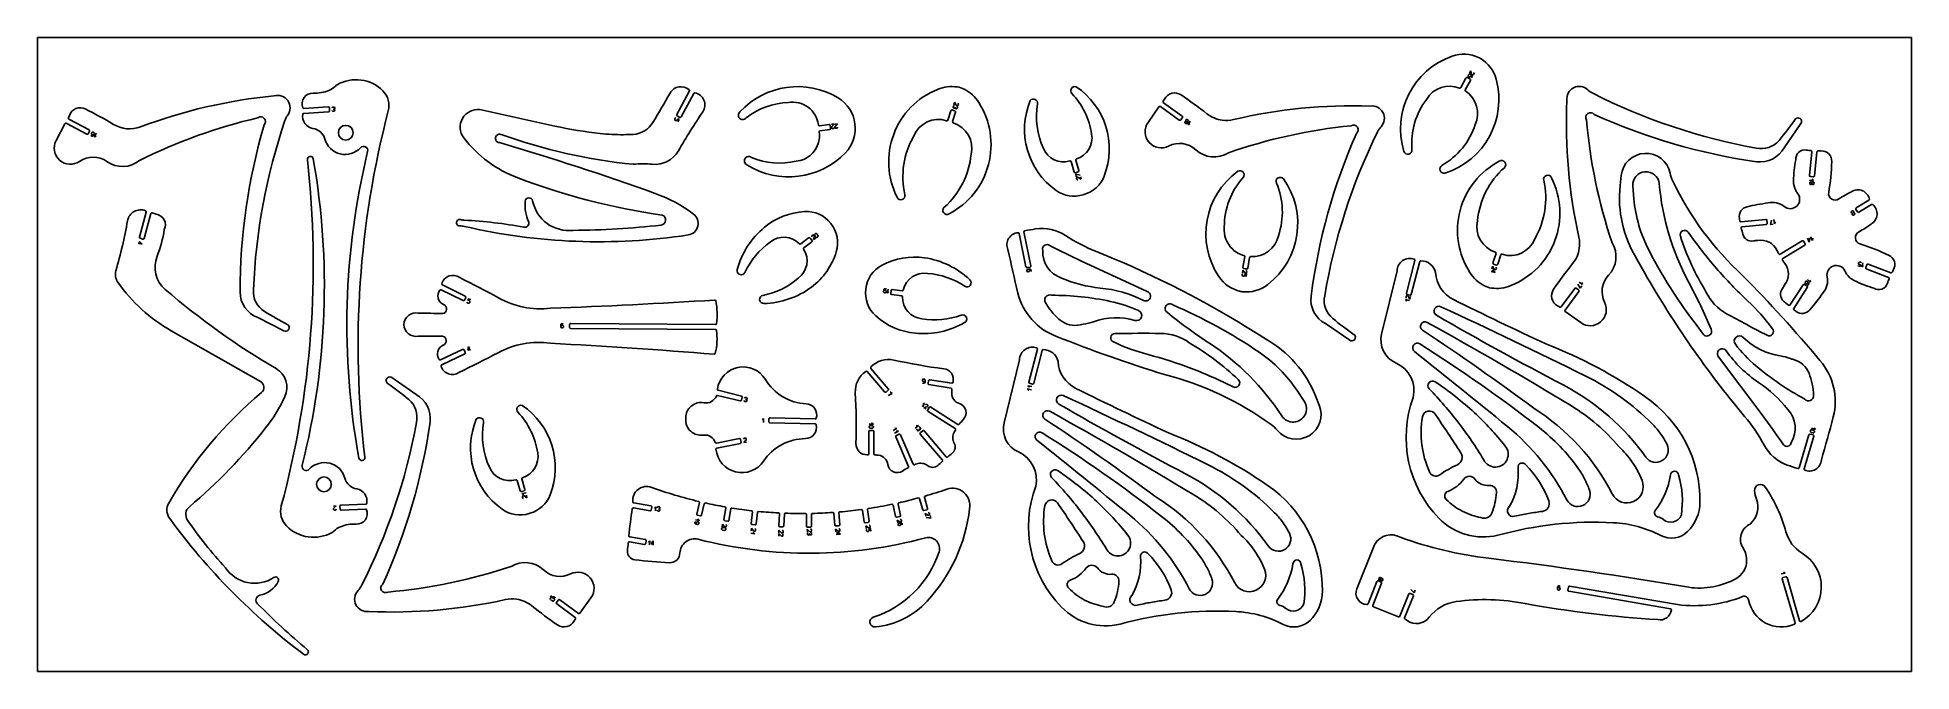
# Model space of a CAD drawing. Extents: x 0 to 561, y 0 to 190.
import ezdxf

# ---------------------------------------------------------------- set-up
doc = ezdxf.new("R2010")
doc.units = 0
doc.layers.add('GREEN', color=3, linetype='CONTINUOUS')

msp = doc.modelspace()

# ---------------------------------------------------------------- linework, layer by layer
at = {"layer": 'GREEN', "linetype": 'CONTINUOUS'}
for p, q in [((560.5618, 189.7482), (0, 189.7482)), ((0, 189.7482), (0, 0)), ((560.5618, 0), (560.5618, 189.7482)), ((428.3183, 179.0314), (428.7014, 179.737)), ((428.7014, 179.737), (428.969501, 178.78301)), ((427.282283, 177.604797), (425.772514, 174.737551)), ((427.0923, 174.04412), (428.601727, 176.905924)), ((428.471766, 177.324633), (427.701018, 177.734706)), ((428.0602, 178.5583), (428.0175, 178.4776)), ((428.1628, 177.9966), (428.2389, 177.9554)), ((429.014116, 178.445538), (428.545673, 178.701586)), ((428.7247, 178.0993), (428.7659, 178.1753)), ((429.091311, 177.834498), (429.159448, 177.965003)), ((429.0998, 178.6072), (429.178402, 178.558785)), ((429.543709, 178.669892), (429.670321, 178.907247)), ((86.9878, 168.9434), (79.6858, 168.5373)), ((87.3614, 167.7811), (87.312, 168.6529)), ((88.6382, 168.934), (88.366, 168.9195)), ((88.4845, 168.2984), (88.666, 168.3096)), ((88.9182, 168.5917), (88.9146, 168.6772)), ((195.011063, 173.734648), (191.225816, 166.662575)), ((192.546391, 165.962948), (196.317605, 173.019403)), ((273.9693, 169.1997), (273.8943, 168.9445)), ((274.0746, 168.6093), (274.1595, 168.5843)), ((274.3242, 170.4008), (274.0943, 169.6301)), ((274.785326, 169.520481), (274.3242, 170.4008)), ((274.5448, 168.9347), (274.495, 168.7646)), ((274.6752, 168.4344), (274.7602, 168.4094)), ((275.0401, 169.3502), (274.95, 169.3752)), ((275.0954, 168.5897), (275.1703, 168.8449)), ((275.4453, 169.7907), (275.3703, 169.5305)), ((335.4375, 168.981), (332.1816, 164.3322)), ((341.536092, 165.022088), (335.8722, 169.0514)), ((336.818853, 170.224502), (342.4021, 166.2441)), ((5.5579, 158.9095), (8.1942, 163.9355)), ((8.6158, 164.0675), (14.746562, 160.796031)), ((15.454434, 162.11208), (9.398816, 165.347632)), ((79.6526, 167.0394), (87.065539, 167.452538)), ((88.6942, 167.6853), (88.4272, 167.6704)), ((88.9478, 168.0525), (88.9509, 167.9619)), ((132.3647, 168.1427), (154.7889, 163.2119)), ((190.641, 165.4264), (190.731, 165.5815)), ((190.8513, 164.891), (190.7712, 164.9361)), ((191.5616, 165.4067), (191.3367, 165.0213)), ((191.3563, 166.2473), (192.1219, 165.8372)), ((191.5421, 164.486), (191.9471, 165.1817)), ((191.9471, 165.1817), (191.5616, 165.4067)), ((233.9254, 163.3257), (236.7874, 163.707)), ((237.137021, 163.441841), (237.252819, 162.576183)), ((238.2834, 163.8126), (237.4778, 163.7523)), ((237.5483, 162.7715), (237.5434, 162.8616)), ((237.618223, 163.071896), (238.2834, 163.8126)), ((238.4587, 163.8227), (239.2592, 163.878)), ((238.524, 162.932), (238.5291, 162.8419)), ((239.2592, 163.878), (238.598823, 163.142296)), ((238.814381, 162.592765), (239.079603, 162.612567)), ((272.3094, 165.0309), (273.2092, 167.8384)), ((273.599755, 168.049449), (274.0146, 167.9088)), ((274.635291, 167.388583), (273.730576, 164.57113)), ((274.0146, 167.9088), (274.4352, 167.7788)), ((342.4774, 165.8096), (341.9706, 165.0977)), ((343.1946, 164.4521), (343.2386, 164.5328)), ((343.5409, 163.961), (343.3043, 164.0882)), ((343.5323, 165.0818), (343.493, 165.0013)), ((343.6026, 164.6423), (343.8346, 164.5151)), ((344.133, 165.0641), (343.8962, 165.1914)), ((343.945036, 164.150495), (343.9048, 164.0706)), ((344.7626, 164.7266), (344.1706, 163.6234)), ((344.1706, 163.6234), (344.7372, 163.9257)), ((344.1985, 164.6246), (344.2425, 164.7003)), ((527.4979, 163.9538), (522.455852, 156.766711)), ((15.1686, 160.9227), (15.5813, 161.6896)), ((16.2878, 160.2137), (16.1548, 160.2668)), ((16.1812, 161.1285), (16.214895, 161.209286)), ((16.4601, 160.6254), (16.3749, 160.6595)), ((16.6792, 161.4068), (16.7643, 161.3728)), ((16.9582, 160.9039), (16.7519, 160.4069)), ((17.0304, 159.909), (17.5074, 161.0629)), ((17.568, 160.2683), (17.0304, 159.909)), ((236.9831, 162.2259), (234.126, 161.8446)), ((238.103757, 162.54756), (237.833656, 162.52746)), ((310.0994, 149.4601), (309.1625, 152.5822)), ((310.5934, 153.008), (311.5304, 149.8909)), ((530.0168, 148.4448), (530.7899, 155.5331)), ((532.289107, 155.486948), (531.503706, 148.283038)), ((311.319943, 149.506625), (310.4847, 149.2551)), ((310.7404, 148.0442), (310.6, 148.8398)), ((310.6, 148.8398), (311.9211, 148.525)), ((310.8607, 147.3437), (310.8155, 147.6039)), ((311.0356, 147.9142), (311.1207, 147.9293)), ((311.3359, 147.8743), (312.1418, 147.2941)), ((312.1418, 147.2941), (312.0013, 148.0897)), ((473.717885, 148.450511), (473.395208, 145.463943)), ((530.0405, 146.9259), (531.285, 147.073)), ((530.1561, 145.9454), (530.1233, 146.2142)), ((531.1587, 148.0076), (530.2955, 148.1061)), ((530.3607, 146.5114), (530.4478, 146.5197)), ((531.285, 147.073), (530.7108, 147.3645)), ((530.78185, 146.019938), (530.748949, 146.288748)), ((530.9805, 146.584), (531.0724, 146.594)), ((531.1635, 145.7955), (531.0763, 145.7871)), ((531.366942, 146.361322), (531.401979, 146.092695)), ((477.162264, 145.306848), (477.506778, 141.496026)), ((526.2432, 143.4145), (526.5791, 142.9842)), ((530.5433, 145.7227), (530.4564, 145.7143)), ((544.0448, 138.7174), (547.8151, 141.015)), ((32.532724, 137.503338), (30.473166, 130.023555)), ((31.914856, 129.630659), (33.947306, 137.02073)), ((34.342269, 137.236636), (35.506434, 136.885631)), ((509.544243, 134.585345), (516.978018, 135.301545)), ((517.313938, 135.025451), (517.3983, 134.1557)), ((518.3431, 133.7997), (518.6831, 135.1195)), ((519.578, 133.991), (519.3867, 135.226)), ((519.8505, 134.5747), (519.578, 133.991)), ((542.5663, 137.281), (542.5295, 137.3584)), ((542.6511, 137.7166), (542.8909, 137.835)), ((542.8364, 136.7175), (542.7997, 136.7948)), ((542.9215, 137.1532), (543.166, 137.273)), ((543.4362, 136.7094), (543.1963, 136.5911)), ((543.2507, 137.7086), (543.289538, 137.626615)), ((543.521264, 137.145151), (543.559638, 137.063015)), ((544.389972, 137.545332), (543.9425, 138.2864)), ((548.595159, 139.742268), (544.81993, 137.443249)), ((30.686538, 129.644299), (31.530942, 129.41674)), ((228.327771, 127.956989), (230.652858, 129.785249)), ((231.083386, 129.735349), (231.624, 129.05)), ((231.9338, 130.6163), (231.703173, 130.481926)), ((232.0943, 129.2653), (232.363882, 130.221357)), ((232.7948, 129.6659), (232.0943, 129.2653)), ((232.343805, 130.44109), (232.298458, 130.516001)), ((232.498519, 130.530953), (232.76908, 130.06581)), ((232.709, 131.0619), (232.6291, 131.0169)), ((233.465129, 130.466763), (233.194485, 130.931975)), ((237.3418, 134.0459), (237.3066, 134.0959)), ((295.678353, 121.114303), (293.622026, 131.0566)), ((295.048686, 131.539273), (297.143463, 121.417711)), ((517.116768, 133.816181), (509.914144, 133.1184)), ((519.1368, 133.9207), (518.3431, 133.7997)), ((529.406, 129.6399), (529.9686, 128.5256)), ((530.1261, 129.6039), (529.408, 129.2443)), ((529.9686, 128.5256), (530.1261, 129.6039)), ((530.3625, 130.1226), (530.9252, 129.0083)), ((530.9252, 129.0083), (531.0043, 129.6479)), ((30.0872, 128.1575), (31.3194, 127.9376)), ((30.5467, 128.7105), (30.4077, 127.9187)), ((31.3194, 127.9376), (30.5467, 128.7105)), ((231.574672, 128.603811), (229.248, 126.7824)), ((361.109182, 124.155673), (360.582583, 120.95835)), ((362.055313, 120.717929), (362.574887, 123.910587)), ((436.272147, 125.131325), (435.367471, 122.313818)), ((436.793726, 121.858947), (437.687761, 124.671683)), ((521.286172, 124.852286), (527.8544, 128.8551)), ((528.629654, 127.580689), (522.0609, 123.5787)), ((528.284828, 128.752468), (528.734, 128.0068)), ((295.933539, 120.042156), (295.938, 119.9527)), ((296.902804, 121.047036), (296.047988, 120.868414)), ((296.792905, 120.474063), (296.257556, 120.430261)), ((296.326844, 119.628839), (296.416248, 119.634039)), ((296.74026, 120.022155), (296.7336, 120.107)), ((297.18672, 120.021398), (297.180318, 120.144379)), ((331.974538, 113.715813), (312.3318, 122.7716)), ((360.3683, 118.8566), (360.3483, 118.6765)), ((360.4984, 120.0976), (360.4182, 119.302)), ((361.113117, 119.3216), (360.4984, 120.0976)), ((360.6685, 118.2862), (360.7585, 118.2762)), ((360.8386, 120.603), (361.269, 120.5279)), ((361.1489, 118.5914), (361.1989, 119.0368)), ((361.1989, 119.0368), (361.6392, 118.9917)), ((361.269, 120.5279), (361.699205, 120.462191)), ((361.394, 119.1969), (361.304, 119.2069)), ((361.6392, 118.9917), (361.5591, 118.1911)), ((361.714901, 119.702202), (361.690408, 119.436922)), ((406.670784, 119.895739), (402.054914, 101.001448)), ((409.477, 113.2056), (412.019, 123.0483)), ((413.47055, 122.677884), (410.923526, 112.835187)), ((434.8271, 119.7469), (436.0381, 119.422)), ((435.037, 120.5225), (435.2472, 121.2982)), ((435.3376, 120.2574), (435.1277, 119.4818)), ((435.2472, 121.2982), (435.7276, 120.4327)), ((436.0381, 119.422), (435.3376, 120.2574)), ((435.567186, 121.924601), (436.402558, 121.653044)), ((435.8979, 120.2927), (435.9881, 120.2677)), ((436.313, 120.4579), (436.383, 120.7182)), ((540.5964, 119.9599), (540.8265, 119.4673)), ((544.4956, 121.44), (545.2692, 121.2161)), ((544.7197, 122.2134), (544.7494, 122.2973)), ((545.3937, 121.6439), (544.9657, 121.7684)), ((545.1896, 122.5417), (545.3608, 122.4887)), ((545.2692, 121.2161), (545.3937, 121.6439)), ((546.0455, 122.2928), (545.697, 121.0916)), ((545.697, 121.0916), (546.1902, 121.5071)), ((546.85, 120.917), (547.1669, 121.7272)), ((553.683058, 117.949502), (547.028941, 120.512621)), ((547.564835, 121.909176), (554.331886, 119.29545)), ((127.297069, 110.996187), (120.7469, 114.2137)), ((121.112686, 115.700711), (127.947506, 112.337267)), ((247.761, 114.455), (247.766, 114.5201)), ((253.0699, 113.7595), (253.1601, 114.2849)), ((253.4454, 113.3291), (253.3602, 113.3441)), ((253.5002, 114.1348), (253.5854, 114.1198)), ((253.5753, 114.5751), (253.7004, 114.5551)), ((253.8755, 113.7094), (253.8606, 113.6194)), ((254.456, 114.42), (254.2408, 113.189)), ((254.2408, 113.189), (254.6863, 113.6544)), ((255.3418, 114.0097), (255.2417, 113.144)), ((255.506977, 112.799116), (258.449373, 112.44448)), ((258.629219, 113.928812), (255.687114, 114.284807)), ((409.421504, 112.315042), (409.351382, 112.054815)), ((410.5478, 112.6152), (409.7021, 112.8303)), ((409.8322, 112.4801), (409.747313, 112.505518)), ((410.4877, 111.4743), (410.007495, 112.340061)), ((410.6979, 112.2499), (410.4877, 111.4743)), ((459.807711, 114.651759), (455.761096, 109.116395)), ((456.917635, 108.155678), (461.01407, 113.771498)), ((460.9489, 114.2067), (460.2432, 114.7218)), ((460.7432, 115.8879), (461.4941, 114.7523)), ((461.1382, 116.4835), (462.1843, 115.7983)), ((461.4941, 114.7523), (461.9341, 115.423)), ((462.1843, 115.7983), (461.9339, 116.3887)), ((524.186842, 109.684802), (528.1182, 115.7622)), ((529.371391, 114.95012), (525.3199, 108.6796)), ((528.5449, 115.8593), (529.2753, 115.3883)), ((528.8085, 116.6566), (528.8698, 116.7249)), ((528.9093, 116.0938), (528.8409, 116.1551)), ((529.3713, 116.7576), (529.77638, 116.403526)), ((529.3984, 117.3321), (530.3392, 116.5044)), ((529.4722, 116.1947), (529.4154, 116.1279)), ((529.8088, 115.902), (529.713, 115.7955)), ((530.3392, 116.5044), (530.17, 117.1286)), ((128.092613, 111.926969), (127.707367, 111.141294)), ((128.673209, 110.311093), (128.838016, 110.250162)), ((128.6931, 111.1613), (128.8481, 111.5817)), ((129.113015, 111.005206), (128.6931, 111.1613)), ((128.8481, 111.5817), (129.6038, 111.3065)), ((129.299045, 110.465643), (129.327505, 110.551283)), ((410.3726, 111.0439), (409.1667, 111.3642)), ((409.1667, 111.3642), (409.592, 110.8838)), ((461.598, 104.4093), (456.9882, 107.7202)), ((66.736996, 86.753426), (40.026964, 101.974675)), ((73.7306, 101.9784), (65.903723, 105.967162)), ((156.510009, 103.725582), (156.51, 103.1902)), ((156.954983, 103.640191), (156.865, 103.6405)), ((156.865, 102.8352), (156.955, 102.8349)), ((157.00996, 104.086992), (156.865017, 104.085591)), ((157.31, 103.1902), (157.309991, 103.280183)), ((159.167011, 102.995061), (159.18191, 103.870681)), ((202.825563, 102.320497), (159.481976, 102.685091)), ((159.491921, 104.17569), (202.840662, 103.819721)), ((385.260125, 104.101817), (392.506598, 99.145587)), ((120.577123, 93.281754), (127.1719, 96.3899)), ((127.581276, 96.249312), (127.962919, 95.45941)), ((128.9283, 97.2556), (128.683, 96.1947)), ((128.683, 96.1947), (129.4286, 96.495)), ((129.3987, 96.0947), (128.9283, 97.2556)), ((296.5378, 86.6223), (299.0799, 96.465)), ((300.5309, 96.0947), (297.984527, 86.251991)), ((127.807576, 95.038475), (120.9171, 91.7963)), ((248.1646, 89.7688), (253.3636, 83.654)), ((254.5045, 84.6198), (249.304876, 90.73404)), ((293.731884, 93.312539), (289.116126, 74.418099)), ((502.868308, 94.145604), (515.8635, 76.855)), ((106.0401, 87.9699), (113.2258, 82.926)), ((210.562741, 82.430246), (203.587038, 84.151208)), ((253.809, 83.614), (254.464726, 84.18424)), ((264.7325, 87.2118), (264.7274, 87.1217)), ((265.007662, 86.300269), (265.13283, 86.296842)), ((265.0627, 86.7464), (265.1528, 86.7414)), ((265.1978, 87.5421), (265.1078, 87.5471)), ((265.507394, 86.631442), (265.5331, 87.1668)), ((266.558593, 87.08678), (266.413083, 86.221149)), ((266.668862, 85.865081), (273.264111, 84.759989)), ((273.464303, 86.247197), (266.914192, 87.342239)), ((273.8644, 86.6864), (273.8195, 86.4862)), ((297.2834, 84.3356), (296.0526, 84.5557)), ((296.0526, 84.5557), (296.5179, 84.1104)), ((297.4536, 85.3063), (296.2227, 85.5215)), ((296.2227, 85.5215), (296.688, 85.0762)), ((297.6088, 86.0319), (296.7631, 86.2471)), ((203.411743, 82.628798), (210.20188, 80.967184)), ((210.5674, 81.1883), (210.7826, 82.064)), ((211.60819, 80.808362), (211.873566, 80.773698)), ((212.04856, 82.008553), (211.783388, 82.048554)), ((211.958529, 81.388397), (211.7834, 81.4134)), ((212.178004, 80.998277), (212.188698, 81.088181)), ((212.2638, 81.6186), (212.2737, 81.7087)), ((254.4245, 82.6182), (255.6404, 83.2287)), ((255.6404, 83.2287), (255.0248, 83.7491)), ((265.373, 80.2864), (264.7475, 79.2056)), ((264.7925, 80.0012), (265.373, 80.2864)), ((265.1328, 78.9804), (266.093443, 79.226101)), ((265.8282, 78.5801), (265.1328, 78.9804)), ((266.223816, 79.796592), (265.988391, 79.931151)), ((266.2787, 79.3507), (266.319099, 79.430496)), ((266.763642, 79.030673), (266.288893, 78.294681)), ((275.315776, 73.921565), (267.194639, 79.125882)), ((378.875063, 80.87363), (376.764031, 84.065009)), ((383.3979, 79.74), (382.265828, 82.522544)), ((217.2126, 75.7441), (216.8573, 75.2086)), ((217.2126, 74.4931), (217.2126, 75.7441)), ((218.80404, 75.588902), (218.784092, 74.723263)), ((219.089054, 74.403289), (232.609389, 74.0979)), ((232.644469, 75.593281), (219.124004, 75.89886)), ((248.77, 74.0716), (250.021, 74.0716)), ((249.1254, 73.6263), (249.6658, 73.6263)), ((250.021, 74.0716), (249.4856, 74.4269)), ((250.020791, 73.265974), (250.0208, 73.1759)), ((262.5807, 72.8106), (263.4814, 73.6763)), ((263.4814, 73.6763), (262.8459, 73.5612)), ((264.161461, 72.970302), (263.976363, 73.165367)), ((266.383877, 77.864752), (274.454813, 72.695255)), ((531.8088, 72.415), (530.6436, 72.876)), ((531.4386, 72.9453), (531.8088, 72.415)), ((209.94677, 69.725222), (203.1117, 68.3583)), ((203.2068, 66.8472), (210.2372, 68.2632)), ((210.48137, 68.628341), (210.313128, 69.484343)), ((211.283, 68.5585), (211.933387, 69.309203)), ((212.0836, 68.6285), (211.283, 68.5585)), ((211.708282, 69.850618), (211.4431, 69.8295)), ((212.008375, 69.51923), (211.999717, 69.609427)), ((248.6952, 71.8449), (248.719489, 65.199769)), ((249.8759, 72.1551), (249.0052, 72.1551)), ((249.6658, 72.8206), (249.1254, 72.8206)), ((250.211907, 65.159648), (250.185859, 71.84992)), ((257.0464, 72.7506), (255.9406, 72.1651)), ((257.5069, 71.8849), (256.4009, 71.2995)), ((256.4059, 72.8156), (257.0464, 72.7506)), ((256.750123, 70.248135), (260.58401, 61.396632)), ((256.8664, 71.95), (257.5069, 71.8849)), ((257.717, 71.0042), (256.915926, 70.660106)), ((261.9303, 62.0523), (258.128404, 70.83958)), ((263.0762, 72.2952), (263.260622, 72.104373)), ((263.712237, 72.535933), (263.5865, 72.6655)), ((263.6415, 72.0951), (263.706366, 72.160433)), ((264.077529, 71.05972), (270.692655, 63.278778)), ((264.0919, 72.5304), (264.156466, 72.591036)), ((264.781783, 72.060977), (264.117475, 71.494039)), ((271.832622, 64.248793), (265.218777, 72.025817)), ((526.918636, 60.93743), (529.876386, 70.841293)), ((531.309899, 70.413408), (528.403282, 60.685499)), ((530.264092, 71.053415), (531.101159, 70.805232)), ((531.017226, 71.382903), (530.516196, 71.579123)), ((530.812225, 72.326738), (531.313158, 72.129836)), ((531.5133, 71.6689), (531.4785, 71.5837)), ((248.419688, 64.884958), (248.219611, 64.875216)), ((143.454907, 57.192776), (144.391197, 54.075549)), ((145.821172, 54.500565), (144.885181, 57.622853)), ((144.775208, 53.866102), (145.611151, 54.115576)), ((146.1266, 53.4648), (144.8906, 53.2446)), ((144.8906, 53.2446), (145.4811, 52.9894)), ((145.059813, 52.278685), (145.110655, 52.013629)), ((145.366083, 52.604013), (145.280753, 52.590082)), ((146.3868, 51.9686), (145.586147, 52.549009)), ((146.2466, 52.7592), (146.3868, 51.9686)), ((197.205813, 47.13422), (197.98549, 50.547075)), ((264.78445, 48.355509), (263.831479, 51.722452)), ((265.28804, 52.132915), (266.228292, 48.7602)), ((89.2986, 49.5699), (88.4964, 49.5264)), ((88.5497, 48.5428), (88.5474, 48.6334)), ((88.6302, 48.8423), (89.2986, 49.5699)), ((89.1023, 48.3058), (88.8354, 48.2929)), ((90.483515, 49.44587), (90.526018, 48.573553)), ((98.197397, 50.126441), (90.781611, 49.772082)), ((90.847688, 48.280853), (98.152749, 48.629936)), ((183.239906, 48.114291), (178.251335, 48.941219)), ((178.356058, 50.436079), (183.485338, 49.591819)), ((183.7404, 49.2358), (183.5954, 48.3702)), ((184.9464, 49.2909), (184.566, 48.7705)), ((184.9014, 48.0449), (184.9464, 49.2909)), ((185.6169, 48.0199), (185.8821, 48.0099)), ((185.9272, 49.2609), (185.657, 49.2659)), ((185.727, 48.6404), (185.907, 48.6354)), ((186.1624, 48.2651), (186.1624, 48.3552)), ((186.1823, 48.8906), (186.1873, 48.9806)), ((196.7806, 45.4179), (198.0115, 45.2027)), ((198.3066, 46.5738), (197.4311, 46.7739)), ((198.0115, 45.2027), (197.5461, 45.6481)), ((199.46303, 50.211519), (198.666516, 46.799064)), ((205.316619, 45.478038), (205.893683, 48.930477)), ((206.4531, 44.9825), (205.5623, 45.1327)), ((207.382888, 48.68554), (206.79888, 45.227659)), ((213.513344, 44.317102), (213.878952, 47.794766)), ((215.379246, 47.634717), (215.005003, 44.156889)), ((221.7649, 43.6515), (221.92, 47.1442)), ((223.426774, 47.084181), (223.265526, 43.581517)), ((230.0414, 43.4864), (229.9814, 46.9841)), ((231.4925, 47.0141), (231.5425, 43.5114)), ((238.498, 43.8367), (238.2227, 47.3244)), ((239.729976, 47.44957), (239.9941, 43.9568)), ((247.275452, 44.762464), (246.773552, 48.224906)), ((248.271247, 48.445364), (248.760199, 44.972433)), ((256.672, 46.3936), (255.9314, 49.8113)), ((257.907986, 46.35343), (257.0273, 46.1635)), ((257.3025, 44.5472), (257.1324, 45.3328)), ((257.1324, 45.3328), (257.9579, 44.7824)), ((257.4076, 50.1315), (258.1382, 46.7089)), ((258.4684, 45.0726), (258.4134, 45.3328)), ((266.018899, 48.391208), (265.1537, 48.15)), ((265.7241, 46.5187), (265.5139, 47.2943)), ((265.5139, 47.2943), (266.364507, 46.784033)), ((267.1851, 45.8933), (265.8391, 46.0834)), ((266.584644, 46.749024), (266.669899, 46.768385)), ((266.860418, 47.099287), (266.7903, 47.359528)), ((266.9751, 46.6689), (267.1851, 45.8933)), ((177.155498, 40.284775), (181.8138, 39.5133)), ((196.6255, 44.5372), (196.6454, 44.6623)), ((197.441, 44.0318), (196.9156, 44.1219)), ((197.0658, 44.4621), (197.0807, 44.5472)), ((197.4961, 44.8374), (197.5812, 44.8224)), ((197.8714, 44.4071), (197.8564, 44.322)), ((204.7567, 43.3463), (204.8969, 44.1369)), ((204.8969, 44.1369), (205.4523, 43.3163)), ((205.4623, 42.2204), (204.937057, 42.316329)), ((205.077, 43.1061), (205.6024, 43.016)), ((205.6374, 43.1912), (205.7225, 43.1761)), ((205.8926, 42.6007), (205.8776, 42.5106)), ((206.0327, 43.3913), (206.078742, 43.65641)), ((214.5694, 41.2246), (213.3384, 41.4448)), ((213.4634, 42.1504), (213.6036, 42.941)), ((213.6036, 42.941), (214.159, 42.1203)), ((214.674247, 43.891237), (213.778774, 43.986601)), ((214.1039, 41.67), (214.5694, 41.2246)), ((214.339334, 41.996177), (214.429014, 41.974208)), ((214.74039, 42.195202), (214.7845, 42.4606)), ((221.735, 40.4991), (221.745, 41.3047)), ((221.745, 41.3047), (222.425483, 40.579127)), ((221.7649, 42.2855), (221.75, 41.4848)), ((222.4405, 41.5649), (221.7649, 42.2855)), ((222.950904, 43.296875), (222.0502, 43.3363)), ((222.6255, 40.4841), (222.7157, 40.4841)), ((222.7307, 41.4648), (222.6406, 41.4698)), ((222.9858, 40.7443), (222.9908, 41.0145)), ((223.0109, 41.9952), (223.0059, 41.73)), ((230.2815, 41.8101), (230.2516, 42.6157)), ((230.2516, 42.6157), (230.966859, 41.925)), ((230.306888, 41.094522), (230.296786, 41.364683)), ((231.247204, 43.206442), (230.3466, 43.1912)), ((230.6718, 40.8393), (230.5818, 40.8393)), ((230.922, 41.2947), (230.932446, 41.119587)), ((231.172239, 41.839832), (231.2623, 41.8451)), ((231.2072, 40.8593), (231.297363, 40.864707)), ((231.522097, 42.120322), (231.512209, 42.390571)), ((231.557197, 41.139522), (231.5472, 41.404727)), ((238.8232, 41.8151), (238.743, 42.6157)), ((238.743, 42.6157), (239.5038, 41.9802)), ((239.718731, 43.632617), (238.823345, 43.560247)), ((240.1542, 41.1446), (238.9081, 41.0145)), ((239.2834, 40.8744), (239.1985, 41.675)), ((239.1985, 41.675), (240.1542, 41.1446)), ((239.7137, 41.9052), (239.8039, 41.9152)), ((240.0391, 42.2104), (240.0141, 42.4756)), ((248.505613, 44.632998), (247.614831, 44.507952)), ((248.5757, 43.011), (247.7751, 43.5915)), ((247.7751, 43.5915), (247.9152, 42.8009)), ((247.9903, 42.3605), (248.0204, 42.1854)), ((248.4355, 41.8952), (248.5257, 41.9102)), ((248.7358, 42.7658), (249.1761, 42.8409)), ((248.8159, 42.3255), (248.7358, 42.7658)), ((248.881, 42.971), (248.7959, 42.956)), ((249.0511, 43.5464), (249.1012, 43.2812)), ((249.1761, 42.8409), (249.3163, 42.0503)), ((257.432843, 43.936794), (257.413331, 44.022014)), ((257.6877, 44.4471), (258.213381, 44.556462)), ((257.942815, 43.68229), (257.852931, 43.661747)), ((258.1732, 44.7324), (258.2632, 44.7524)), ((258.197564, 44.191807), (258.217425, 44.101683)), ((258.6385, 44.282), (258.6635, 44.1419)), ((181.5738, 38.0322), (177.0652, 38.7827)), ((182.0692, 39.158), (181.929, 38.2974)), ((183.1349, 39.158), (182.7447, 38.6476)), ((183.0499, 37.9071), (183.1349, 39.158)), ((183.5203, 38.2323), (184.2057, 39.083)), ((184.3209, 38.1773), (183.5203, 38.2323)), ((184.2057, 39.083), (184.1208, 37.832)), ((399.897421, 37.869626), (394.609912, 24.793903)), ((401.6295, 28.1218), (401.7145, 28.0918)), ((522.8135, 29.4579), (521.5824, 29.2427)), ((522.1079, 28.1318), (522.943792, 28.375998)), ((522.2229, 29.7181), (522.8135, 29.4579)), ((523.327803, 28.166551), (527.081551, 15.181702)), ((153.8823, 22.654), (153.2568, 21.5732)), ((153.3069, 22.3688), (153.8823, 22.654)), ((154.2726, 22.4339), (154.0474, 22.0436)), ((154.9681, 22.0285), (154.2726, 22.4339)), ((397.9867, 20.2157), (400.654316, 26.970678)), ((402.0398, 26.4205), (399.4127, 19.7503)), ((401.0591, 27.1411), (401.869709, 26.825913)), ((401.1841, 27.7165), (401.2842, 27.9667)), ((401.4243, 27.3412), (401.3392, 27.3712)), ((401.8647, 27.7415), (401.7696, 27.4913)), ((401.9247, 27.1461), (402.0098, 27.116)), ((402.295, 27.8666), (402.2148, 27.8966)), ((402.355, 27.2712), (402.4501, 27.5214)), ((407.524, 16.5528), (410.1509, 23.218)), ((411.5471, 22.6726), (408.9351, 16.0675)), ((410.556227, 23.392685), (411.372363, 23.068814)), ((411.7773, 23.5983), (410.8016, 24.544)), ((412.0626, 24.3489), (411.7773, 23.5983)), ((454.696543, 25.319507), (454.6255, 24.7842)), ((454.9358, 24.3839), (455.0259, 24.3739)), ((455.131, 25.1695), (455.0409, 25.1845)), ((455.2411, 25.6049), (455.0959, 25.6249)), ((455.4261, 24.6791), (455.4362, 24.7692)), ((457.7679, 24.3839), (457.9181, 25.2696)), ((488.477057, 18.780758), (458.013079, 24.038116)), ((458.263423, 25.515383), (490.56344, 20.036035)), ((525.715083, 14.531084), (521.892244, 27.746381)), ((154.0323, 21.1278), (153.8773, 21.2129)), ((154.0474, 22.0436), (154.4327, 21.8234)), ((154.5677, 21.333), (154.5228, 21.2579)), ((155.763582, 21.403259), (155.248239, 20.69762)), ((155.318346, 20.261978), (160.852166, 16.213352)), ((161.813687, 17.375115), (156.199252, 21.473337)), ((165.560614, 22.049071), (162.248645, 17.440108)), ((399.587897, 19.345068), (407.123547, 16.377264)), ((0, 0), (560.5618, 0))]:
    msp.add_line(p, q, dxfattribs=at)
for centre in [(92.2178, 161.2288), (85.6783, 56.036)]:
    msp.add_circle(centre, 2.2125, dxfattribs=at)
for centre, radius, start, end in [((430.83056, 162.356301), 23.101293, 109.306208, 197.00308), ((426.649121, 174.309506), 10.437822, 65.311064, 109.33713), ((428.413797, 178.125618), 6.233462, 59.382129, 65.397529), ((426.249607, 174.525178), 10.434223, 15.188622, 59.224389), ((83.016, 183.6969), 10.6275, -92.8777, -67.0051), ((84.74046, 179.64772), 6.226413, -67.056859, -45.384945), ((90.878073, 173.441818), 2.50192, 119.953042, 134.852166), ((95.279651, 165.752049), 11.362297, 45.076481, 119.823221), ((98.908379, 169.386852), 6.226203, -14.647181, 45.10004), ((192.4985, 171.2613), 3.760012, 49.5916, 150.612751), ((194.7364, 173.8837), 0.312541, -28.4875, 50.345356), ((227.37418, 151.552988), 23.48135, 58.902682, 137.306476), ((277.9933, 152.5184), 23.385, 111.9588, 206.805323), ((273.588975, 163.454856), 11.595, 82.422304, 111.982379), ((274.275482, 168.77583), 6.23, 61.953387, 82.227623), ((271.794828, 164.0243), 11.59, 32.629745, 62.174767), ((310.332718, 173.81975), 1.243148, 73.997208, 223.187976), ((298.126927, 156.378608), 22.467084, -21.205389, 56.045902), ((422.392886, 167.144426), 8.025, 68.171693, 148.682495), ((414.024193, 171.192908), 23.105636, -72.478446, 15.220463), ((425.496422, 174.881535), 0.31138, -112.593369, -27.542381), ((427.369776, 173.900374), 0.3125, 152.613754, 236.967884), ((427.5566, 177.4604), 0.31, 62.2339, 152.2383), ((428.330614, 178.309739), 0.355271, 151.804148, 241.81278), ((428.373405, 178.391185), 0.355, 60.970416, 151.917169), ((428.4108, 178.2669), 0.355783, -118.89193, -28.099007), ((428.3274, 177.0503), 0.31, -27.7575, 62.2446), ((428.451431, 178.346089), 0.357854, -28.506454, 61.575091), ((428.7758, 177.986), 0.35, -70.1978, -25.6494), ((429.228558, 178.838817), 0.265, -167.84296, -119.07001), ((428.8465, 178.1326), 0.355, -28.1709, 61.8256), ((429.3055, 178.797), 0.27, -118.0818, -28.0844), ((429.4359, 179.0361), 0.2675, -28.7961, 61.3886), ((461.172739, 171.404757), 3.711834, 46.333866, 187.982263), ((468.024482, 178.605024), 6.2275, -133.527408, -116.646645), ((12.79525, 165.270534), 3.428996, 63.763022, 160.224863), ((-37.51487, 63.766596), 116.716929, 58.940582, 63.63859), ((85.707183, 16.771735), 156.202622, 95.471912, 110.578338), ((71.836732, 168.692968), 3.713746, -35.571172, 106.016632), ((82.3248, 169.9146), 3.1725, 87.0449, 201.8088), ((79.670238, 168.84896), 0.312048, -158.773943, -87.141452), ((87, 168.6308), 0.312782, 4.051684, 92.234977), ((88.380722, 168.652684), 0.267221, 93.15813, 182.200571), ((88.647904, 168.667296), 0.26688, 2.126649, 92.083748), ((88.6511, 168.5767), 0.267515, -86.807101, 3.214283), ((88.678607, 168.040432), 0.269463, 2.566829, 92.6817), ((131.714734, 162.911645), 5.271279, 82.917215, 217.613403), ((-144.6082, 361.2079), 383.177413, -30.922205, -29.3997), ((196.5912, 172.8684), 0.3125, 78.583, 151.1048), ((195.954514, 169.564171), 3.6775, -33.755076, 79.050068), ((225.500659, 148.131923), 22.17, 92.313746, 127.459267), ((225.900447, 162.66053), 7.7325, 6.985192, 99.639722), ((234.091452, 162.679914), 10.484037, 6.957561, 58.929783), ((261.8439, 157.6825), 23.39, -62.2477, 32.569166), ((274.149, 168.8654), 0.2667, 162.74722, 253.80081), ((274.223575, 169.125073), 0.265, 73.430991, 163.643677), ((274.237664, 168.84115), 0.26848, -106.925976, -16.566246), ((274.7502, 168.6896), 0.265993, 163.622616, 253.622616), ((274.838089, 168.666334), 0.26848, -106.864614, -16.584853), ((275.029038, 169.630757), 0.2675, -155.654033, -107.18559), ((274.909881, 168.919137), 0.270793, -15.911226, 73.913269), ((275.1151, 169.6055), 0.265993, -106.371313, -16.377384), ((275.189569, 169.864563), 0.266184, -16.110295, 73.643829), ((317.705802, 162.264064), 22.466019, 157.388395, 234.650687), ((297.907903, 170.088365), 1.24404, -9.552071, 139.16321), ((321.480837, 166.034131), 22.675, 170.230018, 204.872457), ((292.904081, 157.437844), 22.675971, 8.605534, 43.22889), ((335.689269, 168.803675), 0.307947, 53.556089, 144.842361), ((336.996341, 170.477404), 0.308969, 145.184727, 234.938525), ((332.306895, 173.777015), 5.425, -35.149166, -27.429425), ((340.173807, 169.713266), 3.429536, 56.435704, 152.85526), ((277.300704, 75.468458), 116.721675, 51.598225, 56.295971), ((393.481718, 13.108022), 156.202322, 88.119243, 103.226258), ((399.169846, 165.558399), 3.710551, -43.047375, 98.706008), ((433.219028, 157.95427), 22.1625, 142.923349, 184.617594), ((422.7556, 166.9621), 8.02, -24.163, 56.3517), ((613.55536, 163.903515), 156.214769, 177.436927, 192.542686), ((546.223925, 333.345494), 179.605, -116.80448, -100.308098), ((8.469253, 163.796279), 0.30828, 61.61662, 153.153324), ((9.545104, 165.617627), 0.307078, 152.242071, 241.550397), ((4.46517, 168.278388), 5.4275, -27.638178, -19.903515), ((27.5215, 171.7597), 9.3475, -121.0334, -69.4423), ((102.165312, 9.633485), 160.215, 103.077744, 116.549941), ((237.710721, 113.519906), 177.12312, 163.574276, 179.977781), ((244.085729, 107.10045), 179.6175, 161.226223, 177.721686), ((66.804229, 164.594084), 1.415, -44.324797, 129.039049), ((79.923195, 162.910452), 6.2275, 144.433846, 161.298923), ((82.966992, 166.147723), 3.665531, 170.054457, 261.22153), ((79.663915, 166.727678), 0.311927, 92.078802, 170.193791), ((87.049335, 167.764618), 0.3125, -87.027801, 3.023398), ((88.412389, 167.93749), 0.2675, -177.864512, -86.826088), ((88.6841, 167.952), 0.266984, -87.83123, 2.125068), ((374.148648, 97.517266), 278.2425, 165.36621, 186.889566), ((182.569799, 290.781734), 130.559722, -102.285497, -96.276961), ((177.800585, 168.084572), 7.352927, -86.862335, -30.949546), ((190.951462, 165.246406), 0.358865, 149.896474, 239.847044), ((191.063678, 165.413925), 0.3725, 108.460179, 153.264945), ((191.0284, 165.2005), 0.356597, -119.778762, -30.167382), ((191.501656, 166.521109), 0.31, 152.848828, 242.037682), ((381.399983, 45.566811), 219.404026, 146.231269, 149.833759), ((192.271068, 166.113006), 0.31356, -118.406495, -28.591501), ((210.944478, 166.469957), 1.302861, 129.509294, 325.401154), ((233.890058, 163.640742), 0.317018, -172.780286, -83.599278), ((236.832015, 163.402754), 0.3075, 7.302853, 98.342551), ((236.942608, 162.536062), 0.312794, -82.562124, 7.369339), ((237.809852, 162.885256), 0.2675, 135.755731, 185.07348), ((237.813517, 162.792765), 0.266068, -175.415922, -85.659083), ((238.0837, 162.8118), 0.265, -85.6593, 4.3367), ((238.790452, 162.955656), 0.2675, 135.755731, 185.07348), ((238.796932, 162.860688), 0.268491, -175.987287, -86.27393), ((239.0622, 162.8795), 0.2675, -86.2699, 3.7985), ((234.105893, 162.520484), 10.490235, -43.783208, 7.831515), ((269.4774, 157.306), 7.91, 71.9605, 158.0037), ((272.011194, 165.124333), 0.3125, -107.099531, -17.396595), ((273.509054, 167.750401), 0.3125, 73.127538, 163.644445), ((274.031091, 164.476705), 0.315, 162.556694, 252.463775), ((271.5681, 156.637), 7.9025, -13.43897, 72.5627), ((274.334, 167.4805), 0.314999, -16.9657, 71.260197), ((336.140231, 161.54559), 4.84107, 144.857034, 297.27144), ((341.715993, 165.274548), 0.31, -125.473351, -34.783482), ((342.2252, 165.9896), 0.309942, -35.516182, 55.197284), ((343.4315, 164.325), 0.268801, 151.78585, 241.75699), ((343.4753, 164.4056), 0.268713, 61.728122, 151.7469), ((343.7259, 164.8761), 0.264419, 151.738869, 242.194009), ((343.769116, 164.95443), 0.268896, 61.795932, 151.726742), ((343.667984, 164.19797), 0.268896, -118.204068, -28.273258), ((343.9618, 164.7518), 0.268713, -118.2531, -28.2531), ((343.706679, 164.277326), 0.27, -28.0179, 61.720043), ((344.0058, 164.8274), 0.268666, -28.234314, 61.7469), ((355.6139, 174.2636), 9.3475, -128.4217, -97.4451), ((355.59973, 174.267945), 9.349984, -97.355549, -76.747857), ((408.8964, 3.9246), 160.210093, 95.7265, 109.199849), ((393.648182, 162.130417), 1.4125, -51.619418, 121.476274), ((406.452121, 158.788435), 6.2325, 137.168502, 154.03816), ((409.043839, 170.660099), 22.1575, -60.084056, -18.364206), ((464.529437, 165.843837), 1.415, 37.696802, 210.685415), ((622.899893, 179.233005), 160.21, -174.946847, -161.473199), ((538.967744, 327.94178), 177.120327, -114.45311, -98.04914), ((439.455266, 226.742365), 105.995, -39.758307, -35.394546), ((526.469685, 164.913118), 0.749397, 110.58402, 144.369641), ((526.5985, 164.587), 1.1, -35.1465, 110.8931), ((9.842053, 156.65263), 4.842254, 152.219965, 304.637269), ((14.89489, 161.068242), 0.31, -118.58583, -28.001305), ((15.309491, 161.838267), 0.309809, -28.676709, 62.10557), ((16.275139, 160.592798), 0.3475, -155.335866, -110.261085), ((16.5125, 160.9909), 0.358831, 157.445249, 247.451374), ((16.545461, 161.076699), 0.356164, 67.944793, 158.144746), ((16.422626, 160.543848), 0.356618, -112.214145, -22.582948), ((16.593798, 160.955798), 0.356424, -112.031126, -21.854529), ((16.6268, 161.0414), 0.358793, -22.533878, 67.466122), ((81.75307, 158.212008), 4.3625, 15.270224, 81.371303), ((92.023931, 161.010254), 6.282723, -164.780869, -42.733474), ((97.55651, 155.905643), 1.245, -14.079197, 137.492805), ((156.598883, 182.01897), 36.645, -142.467506, -110.700802), ((138.253509, 159.539224), 1.274506, 70.333614, 267.050781), ((-82.8202, -598.8198), 788.685056, 70.1662, 73.726452), ((195.170348, 318.413665), 167.4875, -109.710418, -95.81323), ((174.834435, 221.075359), 60.425531, -96.212796, -89.567131), ((174.8578, 221.0775), 60.4275, -89.5893, -86.8265), ((226.2072, 160.4021), 7.73, -84.6076, -15.9186), ((226.205984, 160.39422), 7.729012, -15.859956, 8.18233), ((234.161047, 161.538651), 0.30795, 96.534896, 188.291468), ((283.09299, 148.081979), 24.236535, 149.813061, 192.881661), ((308.8839, 159.654), 6.5475, -73.0435, 10.3548), ((341.626653, 150.917028), 7.12, 47.309095, 117.323793), ((556.621629, 89.632053), 177.121282, 156.230176, 172.633908), ((562.112373, 82.441955), 179.6075, 153.879209, 170.375661), ((515.632413, 163.363651), 6.9, -102.958016, -39.731728), ((16.64307, 146.811813), 7.12, 54.690464, 124.656076), ((25.438296, 159.217077), 8.086795, -125.359893, -50.768976), ((-195.743651, 121.958584), 278.2425, -15.083585, 6.439824), ((-134.766999, 115.398718), 220.576503, -14.086551, 9.925876), ((81.6299, 153.2677), 0.8925, 9.864951, 186.5327), ((313.122186, 103.597541), 220.576357, 166.362997, 190.375491), ((181.06142, 120.420724), 31.496454, 84.818926, 95.201116), ((184.643183, 159.930156), 8.175, -95.176058, -30.186243), ((212.761211, 152.81777), 1.301338, 49.719436, 245.538109), ((224.726571, 171.504207), 23.477881, -122.181032, -43.773609), ((222.012727, 174.320719), 22.1675, -112.295995, -77.174201), ((255.124364, 157.022702), 24.231985, -48.335355, -5.262003), ((306.927036, 159.070083), 6.545, -156.850449, -73.579014), ((308.863262, 152.491397), 0.312712, 16.880259, 105.963009), ((310.888655, 153.102469), 0.31, 106.951957, 197.742383), ((351.940325, 162.091431), 8.086549, -132.719621, -58.137759), ((409.889549, 156.071104), 1.242861, -157.772525, 4.567498), ((420.717874, 150.376736), 1.24545, 120.038407, 282.172351), ((448.1577, 132.0195), 23.387427, 117.7503, 212.568821), ((437.950381, 151.696721), 1.2275, -48.149688, 123.771728), ((481.0994, 147.6481), 7.425, 11.454, 173.796), ((515.295992, 160.617131), 8.129534, -97.98321, -28.270413), ((559.800549, 146.27457), 34.554677, 168.545553, 179.080622), ((528.65247, 153.369957), 2.728355, 80.685043, 184.903546), ((532.692164, 178.136008), 22.365, -99.257971, -95.599741), ((530.48312, 155.569912), 0.308981, -6.842557, 85.042086), ((532.602792, 155.459401), 0.314892, 89.527927, 174.981238), ((532.68763, 178.126631), 22.3525, -90.210814, -87.813419), ((533.650945, 152.733985), 3.058418, -1.637649, 92.070212), ((472.596464, 154.312711), 64.133295, -9.850785, -1.488665), ((216.50369, 340.745886), 206.3, -110.681152, -98.254915), ((310.396745, 149.554375), 0.311932, -162.408482, -73.622202), ((311.0782, 147.6507), 0.266836, 99.183539, 190.101269), ((311.126065, 147.387821), 0.269008, -170.559982, -80.356842), ((311.1686, 147.6684), 0.265261, 50.905094, 100.403376), ((311.232793, 149.804123), 0.31, -73.672402, 16.255873), ((310.567544, 151.55034), 9.12238, -74.377554, -21.196464), ((372.597272, 130.990889), 23.101971, 125.957737, 213.676648), ((377.153014, 133.061805), 22.16, 138.333543, 180.049336), ((359.666784, 148.619405), 1.245283, -41.538974, 120.643815), ((353.864133, 134.057013), 23.104326, -52.248753, 35.456833), ((371.740382, 146.645149), 1.246354, 40.802784, 202.766072), ((350.205864, 137.479773), 22.1575, -18.644964, 23.071513), ((454.877213, 132.679433), 24.231785, 131.662455, 174.736296), ((432.005118, 137.185988), 23.3875, -68.034476, 26.797224), ((426.910044, 141.619347), 24.234805, -30.18517, 12.884906), ((451.729512, 147.304576), 1.2275, 20.271924, 193.234926), ((481.138894, 145.584106), 3.986285, 6.045378, 183.988317), ((560.183137, 152.345873), 75.3475, -175.171742, -151.655494), ((498.185574, 151.101463), 10.00667, -168.594122, -154.475003), ((572.67056, 186.67525), 92.550642, -154.471442, -132.513114), ((531.480005, 146.749609), 6.230191, 179.269713, 207.048227), ((530.328212, 148.417031), 0.312647, 174.904403, 263.994252), ((530.390075, 146.244519), 0.268493, 96.281178, 186.483893), ((530.4222, 145.9805), 0.268388, -172.485763, -82.679038), ((530.481946, 146.252408), 0.269465, 7.750662, 97.280061), ((530.511928, 145.992222), 0.271341, -83.360795, 5.862782), ((531.012978, 146.320107), 0.265884, 97.016257, 186.773193), ((531.04511, 146.050258), 0.265, -173.430133, -83.240768), ((531.1037, 146.330855), 0.265, 6.601988, 96.783146), ((531.1954, 148.3154), 0.31, -96.799463, -5.9922), ((531.132027, 146.065034), 0.271365, -83.339819, 5.850429), ((158.504037, 139.67154), 12.6725, 175.225953, 203.334904), ((147.00114, 140.627038), 1.13, 11.760382, 174.964179), ((159.006244, 143.070598), 11.121278, -168.520933, -83.581458), ((169.782141, 101.549375), 44.155, 53.202004, 70.150464), ((258.26945, 142.406689), 1.2275, -159.296117, 12.804407), ((309.984602, 151.370747), 9.113819, -125.378969, -72.146247), ((314.589336, 136.739945), 6.225, 104.562235, 106.908862), ((507.809342, 141.740287), 34.615, 173.824544, 211.943349), ((519.1879, 145.2519), 41.85, -174.851, -152.5343), ((525.154218, 80.210616), 60.477682, 97.150796, 103.170131), ((519.0421, 135.021799), 5.385641, 50.167381, 105.245859), ((524.289744, 141.333335), 2.8225, -129.567308, 35.795545), ((528.719617, 145.301347), 3.113331, -153.588481, -142.695267), ((537.698216, 143.009056), 1.9425, 170.172594, 307.029606), ((566.769221, 96.805348), 52.653232, 117.350281, 121.998995), ((544.52301, 140.660462), 3.501594, 11.163954, 123.727153), ((547.650259, 141.281443), 0.313312, -58.255972, 10.479812), ((-110.485088, 158.959418), 139.5075, -16.240027, -9.940812), ((30.850101, 134.188603), 3.981973, 67.869879, 170.057436), ((32.2289, 137.5865), 0.315, -15.3079, 67.3602), ((34.2505, 136.9353), 0.315, 73.0623, 164.2639), ((34.9795, 133.6533), 3.275, -25.484726, 80.7411), ((126.278496, 134.317834), 0.965, 76.295224, 270.234006), ((127.985702, 141.308006), 6.230628, -103.727728, -93.061021), ((120.140585, -4.902303), 140.19, 79.568729, 86.928202), ((145.744272, 134.172358), 1.221845, -100.442386, 23.108527), ((186.344783, 135.133216), 1.547014, -83.89737, 69.614987), ((194.136454, 134.099236), 3.5025, -81.380709, 53.27642), ((230.657929, 116.96601), 20.72407, 93.274161, 129.535593), ((230.00308, 128.424312), 9.247071, 37.831321, 93.278168), ((272.036103, 137.99187), 1.2275, 130.860519, 304.731848), ((438.4355, 133.0625), 7.905, 166.5405, 252.5495), ((512.065079, 136.134572), 3.042376, 103.114266, 189.609357), ((564.441698, 145.32155), 56.218549, -170.069751, -169.25544), ((509.515185, 134.89522), 0.311234, -169.908218, -84.642861), ((517.0079, 134.9955), 0.3075, 5.5895, 95.5766), ((542.7694, 137.4767), 0.267483, 116.248927, 206.248927), ((542.807757, 137.39458), 0.266836, -154.808024, -64.769165), ((543.0396, 136.9132), 0.267527, 116.20103, 206.268135), ((543.078448, 136.831111), 0.267385, -154.855753, -63.847681), ((543.008799, 137.595314), 0.267113, 25.094396, 116.192213), ((543.047898, 137.512647), 0.267168, -63.765083, 25.250635), ((543.27827, 137.027449), 0.27, 25.84482, 114.570612), ((543.317958, 136.949027), 0.267212, -63.736343, 25.250778), ((544.2091, 138.4508), 0.313214, 121.644659, 211.660232), ((544.656, 137.7093), 0.3125, -148.3521, -58.3602), ((546.771199, 136.974486), 3.504262, -61.093267, 51.479412), ((548.755762, 139.473259), 0.313304, 50.833092, 120.838009), ((30.7723, 129.9422), 0.31, 164.7854, 253.9395), ((31.6182, 129.7116), 0.3075, -106.4851, -15.2614), ((0.645264, 138.111212), 37.74925, -21.492687, -8.941214), ((126.336336, 127.120806), 6.232269, 77.085628, 90.49552), ((167.887202, 306.937337), 178.3225, -103.01456, -81.364692), ((158.288081, 384.271959), 252.260554, -89.5545, -83.576698), ((233.271451, 113.803676), 24.826611, 129.541632, 164.830354), ((223.275, 123.6029), 6.38, 43.3823, 130.2222), ((230.8426, 129.5401), 0.31, 39.0379, 127.7393), ((231.838, 130.248), 0.27, 119.9577, 209.443), ((231.383221, 128.850798), 0.3125, -52.21901, 39.601715), ((232.066894, 130.387148), 0.265, 29.093738, 120.148529), ((232.1139, 130.3093), 0.265, -19.3817, 29.823), ((232.808019, 130.708304), 0.356712, 120.104417, 209.81372), ((232.886, 130.7513), 0.3575, 30.3568, 119.677292), ((233.094433, 130.306996), 0.405, -143.450253, -53.528209), ((233.1545, 130.2898), 0.3575, -59.643, 29.6699), ((230.094004, 128.296892), 9.251035, -17.013277, 38.42172), ((293.54611, 127.749444), 3.565, 94.065009, 204.349584), ((293.313902, 130.991143), 0.315, 11.993323, 93.732991), ((295.3526, 131.6004), 0.31, 100.0894, 191.3724), ((312.848171, 37.241152), 96.2775, 98.541831, 100.502843), ((300.454115, 119.752993), 12.84, 56.669283, 98.537478), ((335.565302, 173.077389), 51.005806, -123.370763, -111.716023), ((362.9734, 132.2465), 8.02, 174.3023, 227.3068), ((363.3765, 132.180836), 8.025, -93.36715, -12.850931), ((440.528565, 132.394742), 7.905457, -108.019697, -21.99317), ((451.9413, 127.9602), 9.347924, -8.14264, 12.470871), ((492.690196, 130.677507), 1.349204, 34.74468, 198.398195), ((568.647763, 155.747192), 81.336956, -161.732399, -148.787205), ((602.816, 207.6714), 133.0225, -145.0387, -139.1627), ((509.9415, 132.8071), 0.3125, 95.0221, 191.4936), ((564.462862, 145.220271), 56.229013, -167.181205, -165.20567), ((512.753905, 131.560123), 2.746159, -165.276806, -79.281412), ((514.281885, 123.484752), 5.4725, 87.083301, 100.712514), ((515.592131, 123.856104), 5.1975, 24.99763, 101.450147), ((517.089823, 134.125008), 0.31, -85.013536, 5.681973), ((545.723506, 129.831049), 1.9425, 115.479742, 252.605487), ((518.02689, 176.878964), 52.660133, -59.33073, -54.689122), ((43.9818, 121.0494), 8.825, 158.5225, 229.2359), ((232.326542, 109.804706), 22.848231, 125.203042, 155.098533), ((223.809236, 122.910081), 6.385, -53.918682, 32.777294), ((228.1328, 128.198), 0.31, -137.0978, -51.0282), ((229.432919, 126.537312), 0.307023, 127.034533, 213.745223), ((219.128686, 131.669119), 20.723174, -53.298004, -17.058258), ((262.321143, 103.310706), 20.725384, 81.668148, 117.910448), ((261.7441, 99.2544), 24.8225, 46.423179, 81.707), ((706.486701, 214.121247), 425.3575, -168.081943, -166.283544), ((301.927412, 126.441507), 1.312609, 66.346047, 198.486608), ((308.946, 125.5885), 8.275, 176.9742, 251.7054), ((426.880102, 367.450602), 270.165, -117.422978, -115.086995), ((208.3484, -146.4978), 292.959852, 67.289802, 68.295069), ((208.298, -146.4606), 292.945, 57.1104, 67.2779), ((362.978541, 132.241003), 8.01945, -132.746826, -105.179393), ((360.7997, 124.199), 0.3125, -7.9695, 75.3545), ((362.88207, 123.859075), 0.311472, 85.748739, 170.480599), ((410.5171, 119.8003), 3.8475, 70.0745, 178.5786), ((411.718488, 123.126916), 0.310625, -14.660362, 69.293222), ((435.970155, 125.220914), 0.315, -16.523546, 72.489053), ((437.9881, 124.5767), 0.315, 72.4547, 162.4503), ((451.9427, 127.9493), 9.345, -39.0502, -8.0777), ((464.070427, 124.144425), 8.087578, -43.433617, 31.138363), ((735.1718, 264.506), 292.945, -151.2106, -141.0432), ((616.050177, 195.545151), 150.990786, -152.553284, -141.377693), ((538.770905, 134.643946), 20.368751, -155.051908, -151.655319), ((521.121495, 125.118313), 0.312871, -152.403719, -58.241352), ((522.225185, 123.313442), 0.312011, 121.771553, 213.876122), ((528.018426, 128.589108), 0.3125, 31.517017, 121.66041), ((528.472508, 127.845003), 0.3075, -59.26674, 31.747014), ((525.902185, 66.804859), 64.12705, 64.175128, 72.540058), ((552.508646, 121.77895), 3.052879, -29.49463, 64.200455), ((27.300426, 118.826014), 4.003957, 163.779098, 214.960086), ((124.258725, 115.114328), 3.437296, 53.753824, 163.854143), ((-39.238284, -213.99447), 370.870471, 61.465798, 63.491759), ((210.484469, 119.936824), 1.229493, 162.807021, 335.407735), ((212.577141, 134.990351), 22.8475, -78.87996, -48.989622), ((256.953075, 113.454634), 9.248652, 117.939103, 173.384705), ((265.2057, 112.8192), 6.3825, 80.9908, 167.7296), ((264.593302, 96.332388), 22.8475, 56.077145, 85.954517), ((295.985, 121.1745), 0.3125, -168.8936, -78.3718), ((296.2896, 120.0742), 0.3575, 95.1426, 185.1426), ((296.294732, 119.985647), 0.35825, -174.723265, -84.857245), ((296.377655, 120.081113), 0.356885, 4.159627, 94.958489), ((296.3842, 119.9901), 0.3575, -84.8568, 5.1443), ((296.8238, 120.1179), 0.3575, 4.2476, 94.9577), ((296.8378, 121.3527), 0.3125, -77.994, 12.0072), ((296.8242, 119.9611), 0.3675, -35.2599, 9.4435), ((321.872028, 154.215469), 39.648991, -113.04943, -95.781592), ((362.054917, 123.965975), 10.43348, -146.32447, -102.324224), ((360.7065, 118.6439), 0.35968, 174.799802, 263.935969), ((360.737907, 118.839546), 0.37, 132.508491, 177.358216), ((360.88862, 120.908938), 0.31, 170.828374, 260.714446), ((360.7939, 118.6317), 0.357258, -95.686656, -6.476555), ((361.333833, 119.472731), 0.2675, -145.599302, -96.403275), ((361.422952, 119.464178), 0.268841, -96.182345, -5.818769), ((361.4491, 119.7323), 0.2675, -6.4603, 83.5347), ((361.7494, 120.7681), 0.31, -99.3183, -9.3139), ((413.77, 122.5977), 0.31, 89.9408, 165.0096), ((413.843328, 118.450798), 4.4575, 11.972213, 90.938463), ((427.825162, 119.961491), 9.639124, -176.51437, -116.411395), ((438.213754, 125.666846), 11.5875, -147.434753, -117.867624), ((435.6659, 122.2211), 0.3125, 162.7407, 251.5858), ((435.9662, 120.5492), 0.265523, -153.975368, -104.910561), ((436.055, 120.5261), 0.26692, -104.515216, -14.806946), ((436.124871, 120.785755), 0.266823, -14.665978, 75.204388), ((436.4936, 121.9546), 0.315, -106.7995, -17.6775), ((549.796964, 48.468512), 116.721066, 140.912476, 145.610236), ((475.125375, 113.697685), 7.1225, 136.681446, 206.666749), ((602.7911, 207.7015), 133.02335, -139.145878, -133.268446), ((215.791294, -171.823304), 413.395, 39.848794, 44.602105), ((538.834556, 134.547555), 20.363855, -145.929704, -142.513351), ((518.5586, 118.9785), 5.2, -38.7732, 37.6464), ((530.060032, 116.923089), 5.395567, -42.504415, 12.487721), ((538.080636, 118.691118), 2.817601, 26.763311, 192.323062), ((543.636527, 120.807964), 3.11346, -154.49418, -143.550346), ((546.183488, 122.599862), 6.227192, -144.211218, -116.523401), ((545.065353, 122.113985), 0.359666, 163.953926, 253.914498), ((545.0927, 122.1976), 0.357484, 74.272558, 163.805829), ((545.285733, 122.126395), 0.37, 33.442373, 78.294347), ((547.140975, 120.803978), 0.312155, 158.772583, 248.96698), ((547.458665, 121.615265), 0.3125, 70.138744, 159.010707), ((553.570646, 117.657759), 0.312651, -21.035492, 68.927711), ((554.4414, 119.5908), 0.315, -110.3444, -26.7615), ((574.656446, 109.297063), 22.37, 150.607909, 153.011117), ((64.257768, 144.700917), 49.118873, -145.00603, -119.558335), ((184.339905, 283.716357), 223.675962, -130.788453, -120.325093), ((68.718801, 113.595503), 8.13119, -179.951303, -110.255515), ((71.486916, 113.644674), 6.9025, 175.044784, 238.289922), ((122.538708, 112.399359), 2.772204, 141.410366, 247.37855), ((120.613319, 113.933695), 0.310236, 64.495724, 141.105571), ((121.248056, 115.975285), 0.30613, 161.940998, 243.755834), ((127.8119, 112.0585), 0.31, -25.106, 64.0594), ((217.224036, 111.362354), 1.233115, 101.242386, 273.042506), ((216.666176, 134.942527), 24.819378, -88.560932, -53.256528), ((256.933269, 113.294041), 9.245449, 172.786279, 228.223219), ((253.420027, 113.695047), 0.35601, 169.569525, 260.3256), ((253.436661, 113.784643), 0.355875, 79.715154, 170.336793), ((253.5124, 114.2229), 0.357714, 79.874202, 170.018928), ((253.5099, 113.679), 0.355728, -100.44456, -9.645028), ((253.525431, 113.769678), 0.355221, -9.76982, 80.280611), ((253.664758, 114.186821), 0.37, 39.200259, 84.472108), ((255.547053, 113.104406), 0.307909, 172.611848, 262.52147), ((255.6545, 113.9715), 0.315, 84.0572, 173.035153), ((258.41041, 112.132658), 0.314247, -0.809958, 82.877584), ((258.6667, 114.2315), 0.305, -97.0588, -11.7054), ((265.102025, 111.946087), 6.38, 178.364167, 265.118287), ((278.036492, 116.312944), 1.234492, -124.12471, 48.471752), ((311.26628, 117.656923), 18.535, -166.282665, -110.460116), ((302.773612, 111.2193), 1.5025, 141.399893, 214.291405), ((302.768723, 111.213988), 1.502011, 68.486843, 141.125161), ((303.111333, 25.229675), 87.381931, 78.250801, 89.863485), ((314.0843, 77.2494), 37.710072, 63.6423, 84.226295), ((331.481094, 112.342891), 1.458904, -116.657328, 70.230981), ((361.187033, 119.853355), 6.230462, -102.599436, -96.529911), ((361.614967, 124.040239), 10.438975, -96.250085, -52.225623), ((389.024953, 111.306353), 8.128916, 172.690832, 242.410076), ((391.774692, 111.001325), 6.9, 167.709666, 230.946159), ((409.6801, 112.2466), 0.2675, 75.4476, 165.1755), ((409.7809, 113.1328), 0.312595, 166.528513, 255.399175), ((409.769997, 112.222504), 0.265, 26.334616, 76.424392), ((410.626308, 112.911966), 0.306975, -104.817816, -14.484314), ((435.7157, 120.9302), 6.232477, -117.92, -97.66691), ((436.411675, 126.242343), 11.59, -97.573177, -68.000985), ((456.312228, 112.462421), 3.431108, 145.721892, 242.082234), ((460.05999, 114.472054), 0.30974, 53.736889, 144.53675), ((460.769041, 113.957286), 0.3075, -37.170596, 54.203625), ((357.873598, 43.070193), 154.587994, 25.486226, 28.390311), ((512.396686, 120.03065), 14.785418, -154.20577, -118.82482), ((524.101865, 112.924174), 2.744459, 141.842136, 228.14827), ((517.634383, 117.988651), 5.47, -38.015936, -24.479547), ((528.380183, 115.597036), 0.3097, 57.868728, 147.771142), ((529.077, 116.4222), 0.356491, 138.879101, 228.525293), ((529.136801, 116.492023), 0.35429, 48.556166, 138.905144), ((529.145287, 116.364099), 0.358819, -131.122825, -41.167878), ((529.110802, 115.1226), 0.3125, -33.49994, 58.237842), ((529.202672, 116.431581), 0.358829, -41.311354, 48.859953), ((529.438769, 116.008933), 0.3475, -82.722502, -37.893411), ((529.5389, 116.1363), 0.3575, -40.961225, 48.373), ((484.160931, 147.49915), 60.488142, -40.481064, -34.454841), ((558.822601, 147.948304), 34.551927, -116.505473, -105.958802), ((550.774072, 117.037869), 2.727991, -122.143106, -18.000697), ((574.599875, 109.196542), 22.355, 158.070024, 161.756685), ((123.567548, 197.982552), 106.025, -121.697206, -117.335432), ((113.229478, 103.678794), 3.640582, 79.598758, 177.450935), ((108.746, -298.7054), 405.997408, 88.234827, 89.2745), ((120.919232, 108.505506), 1.445, -76.684988, 67.491618), ((127.4286, 111.2769), 0.31, -115.106, -25.9406), ((128.7704, 110.6681), 0.37, -150.521, -105.229), ((128.9622, 110.5854), 0.3575, -110.3264, -19.5716), ((128.9933, 110.671), 0.355, -19.7082, 70.2921), ((150.370924, 133.72795), 25.1925, -119.618195, -82.996545), ((90.015021, 1874.874748), 1767.2899, -87.943227, -86.348957), ((202.573875, 110.861977), 0.310327, 13.108532, 93.420695), ((183.1753, 106.7134), 20.1475, -7.4794, 12.0874), ((268.4507, 128.1054), 22.85, -99.8059, -69.915002), ((276.729836, 105.491556), 1.231816, -62.213308, 110.53749), ((318.170897, 119.837257), 19.1421, -150.367692, -140.19326), ((318.1341, 119.8819), 19.1425, -140.0201, -129.8495), ((312.613707, 70.969286), 40.665694, 65.674074, 78.235888), ((328.723664, 106.590408), 1.571014, -106.66281, 65.906545), ((338.666251, 108.648288), 1.383663, 48.712692, 236.540571), ((435.499725, 227.38572), 154.593301, -129.146864, -126.24472), ((280.446237, -29.242139), 150.991032, 55.76821, 66.94388), ((409.6103, 111.9876), 0.2675, 165.4472, 255.1762), ((419.182382, 107.852969), 1.450824, 65.436248, 239.644238), ((967.022663, 1059.422864), 1099.455446, -119.930568, -117.676809), ((-350.97498, -1556.37535), 1835.244215, 63.67251, 65.166861), ((927.7294, 1125.56898), 1132.648771, -116.432555, -114.879928), ((452.185416, 104.623798), 5.4275, 54.569818, 62.330712), ((455.51135, 109.296108), 0.307685, -125.701752, -35.738088), ((457.167932, 107.97278), 0.31, 143.843481, 234.564993), ((464.431859, 108.333941), 4.840823, -125.831851, 26.595238), ((357.813332, 43.195902), 154.588366, 22.532529, 25.434557), ((735.130276, 524.060919), 476.142879, -118.865735, -117.212442), ((469.0922, 65.6687), 62.0375, 36.5806, 46.7305), ((559.930324, 152.604036), 56.206293, -132.068933, -130.102942), ((523.924094, 109.850058), 0.310397, -130.062554, -32.167916), ((525.583208, 108.514549), 0.310762, 147.91896, 231.680516), ((560.004408, 152.518399), 56.178082, -128.035221, -127.218554), ((527.858913, 110.206793), 3.040485, -127.103929, -40.542352), ((74.229574, 102.959726), 1.100898, -116.951915, 28.839723), ((74.5359, 103.1311), 0.75, 28.659508, 62.6064), ((113.23236, 103.946099), 3.641387, -178.341485, -80.609369), ((156.8675, 103.7281), 0.3575, 90.398, 180.4035), ((156.867809, 103.282702), 0.357809, 90.449765, 180.403419), ((156.865, 103.1902), 0.355, 180, 270), ((156.9525, 103.2827), 0.3575, -0.4034, 89.602), ((156.9547, 103.1902), 0.3553, -89.951622, 0.00002), ((157.0268, 103.7399), 0.3475, 47.6243, 92.7776), ((159.4745, 102.9925), 0.3075, 179.5229, 271.3931), ((159.4894, 103.8682), 0.3075, 89.5302, 179.5378), ((183.111539, 99.73611), 20.15345, -12.980918, 6.591103), ((202.8242, 102.0105), 0.310034, 7.204416, 89.748), ((202.84383, 104.129705), 0.31, -90.585501, -7.208631), ((264.568633, 121.866349), 20.725132, -131.72954, -95.471802), ((264.971203, 125.944959), 24.823548, -95.499074, -60.210037), ((310.2789, 110.459735), 6.87542, -129.906139, -76.189428), ((313.7914, 95.897), 8.105051, 96.9091, 103.348568), ((311.03186, 117.880086), 14.050729, -82.703279, -69.809116), ((322.66982, 86.186027), 19.7125, 73.485688, 110.143259), ((322.27728, 99.850185), 1.274702, 90.893753, 252.016514), ((331.5144, -374.96192), 476.17664, 89.460665, 91.113916), ((335.866409, 86.408977), 14.785221, 54.114224, 89.495204), ((435.379173, 227.470952), 154.590837, -126.190009, -123.286287), ((454.236948, 187.9607), 106.0175, -129.063053, -124.70028), ((409.407, 99.2193), 7.565, 166.3743, 246.28089), ((415.050334, 103.274459), 1.376382, 61.525586, 236.030078), ((9.5423, -510.3632), 734.142499, 53.3673, 56.543175), ((-196.016582, -999.439659), 1262.082954, 58.744297, 61.007621), ((499.381707, 101.780683), 1.383727, -159.634912, 28.238473), ((517.979471, 101.752757), 1.275893, -117.294131, 43.540554), ((115.630037, 506.353576), 406.00407, -90.254517, -89.215029), ((122.394209, 95.071483), 2.775216, 111.612007, 217.624318), ((120.842545, 98.990716), 1.44, -68.425728, 75.945213), ((-33.982617, 424.086899), 370.873288, -64.436126, -62.409776), ((127.304498, 96.10969), 0.31, 26.768883, 115.324013), ((127.6778, 95.3255), 0.315, -65.6702, 25.1577), ((149.859082, 73.286066), 25.185, 82.015773, 118.646145), ((60.826342, -1666.681619), 1767.3325, 85.404691, 86.998834), ((297.5782, 93.2171), 3.8475, 70.0749, 178.5786), ((298.779545, 96.543835), 0.310529, -14.706812, 69.283042), ((300.83032, 96.014401), 0.31, 89.817857, 164.987623), ((300.904328, 91.867498), 4.4575, 11.97211, 90.938657), ((458.507119, 484.043238), 413.395, -111.829595, -107.076348), ((348.1978, 154.8074), 62.0375, -115.0984, -104.9483), ((303.29392, 28.280169), 81.337227, 46.589459, 59.534824), ((309.131587, 35.290886), 75.3475, 33.149786, 56.666223), ((341.8539, 60.9846), 41.85, 33.4702, 55.7868), ((350.204523, 69.473752), 34.615, 22.14608, 60.264234), ((393.1291, 100.0525), 1.1, -124.4656, 21.571), ((393.453659, 100.184975), 0.749478, 21.274995, 55.057011), ((412.716277, 96.865429), 1.376382, 57.313054, 231.965173), ((-992.8179, -1674.0103), 2259.492329, 50.6553, 51.560919), ((181.132832, -271.640515), 436.609044, 52.130479, 57.851448), ((398.197297, -37.625257), 145.6525, 55.451675, 68.658664), ((503.954041, 95.120063), 1.4589, 35.023785, 221.908341), ((535.917415, 117.759497), 37.71, -144.679265, -124.09536), ((509.109435, 98.876905), 1.570828, 44.969177, 217.637804), ((540.190459, 122.592053), 40.666054, -142.64464, -130.082935), ((524.119583, 113.965813), 19.7125, -134.835671, -98.177345), ((68.118932, 85.029498), 6.506101, -25.051299, 59.667396), ((120.444842, 93.561674), 0.309601, -143.44227, -64.706127), ((121.050627, 91.509651), 0.316223, 114.977106, 195.397439), ((124.068488, 92.334141), 3.444684, -164.708745, -54.771299), ((202.446145, 95.280772), 0.312158, -94.752667, -13.271524), ((211.062501, 83.373972), 7.78, 31.190127, 171.784341), ((251.9433, 83.8093), 7.325, 124.8785, 183.1055), ((247.931657, 89.563108), 0.310759, 41.444982, 124.736404), ((249.539368, 90.937922), 0.310732, 135.902425, 221.005692), ((254.573331, 86.044996), 7.33081, 77.653684, 135.817731), ((293.611657, 264.191097), 175.0425, -102.360806, -97.383319), ((270.698856, 87.385305), 3.24178, -12.450325, 82.580218), ((314.886068, 93.378182), 9.639029, -176.514345, -116.411519), ((297.891333, -33.652947), 133.021575, 69.178134, 75.055491), ((297.8484, -33.6376), 133.0225, 63.2825, 69.1585), ((402.7325, 84.0367), 9.02, -12.9907, 66.259), ((570.256353, 158.346716), 87.381723, -130.070828, -118.458278), ((519.328714, 80.544203), 14.050744, 68.976224, 81.870161), ((527.3284, 101.2052), 8.104957, -111.412, -104.972826), ((523.511663, 86.719393), 6.875353, 21.771452, 75.488962), ((519.22798, 80.852309), 18.535, -14.604635, 41.216871), ((65.7422, 85.0155), 2.0025, -50.1804, 60.213), ((105.4066, 87.0707), 1.1, 54.834725, 200.8689), ((105.080477, 86.942365), 0.749563, -159.417057, -125.635697), ((43.243702, -0.051574), 105.9825, 50.231491, 54.595762), ((203.6592, 84.4424), 0.3, 171.6956, 256.0815), ((230.697033, 95.279616), 15.182128, -148.747976, -92.905452), ((254.269331, 84.421679), 0.3075, -50.548074, 40.112889), ((265.0828, 87.1017), 0.355962, 176.779099, 266.762119), ((265.0878, 87.1918), 0.355862, 86.778194, 176.778194), ((265.0005, 86.6702), 0.37, -134.3402, -88.8909), ((265.1506, 86.6539), 0.3575, -92.8492, -3.6016), ((265.172038, 87.096642), 0.355763, -93.09988, -2.401732), ((265.1778, 87.1868), 0.355862, -3.221806, 86.778194), ((266.719, 86.171), 0.31, 170.6903, 260.6924), ((266.8665, 87.0334), 0.3125, 81.2215, 170.1647), ((273.220393, 84.454294), 0.308805, -4.562801, 81.861262), ((273.514801, 86.55559), 0.3125, -99.299379, -12.829302), ((290.231954, 82.99779), 16.765, 175.100262, 178.886054), ((296.841828, 86.549619), 0.312595, 166.555188, 255.412739), ((297.687214, 86.328791), 0.307072, -104.794997, -14.483722), ((814.829627, 1099.032618), 1132.708219, -116.43328, -114.880658), ((314.423571, -0.852171), 92.550172, 53.84876, 75.807264), ((358.266004, 86.385027), 1.349079, -116.96683, 46.737497), ((417.300216, 85.573414), 1.377099, 56.803474, 223.296571), ((328.242057, 0.174313), 122.009996, 37.500437, 43.804122), ((366.946787, 9.957195), 92.224622, 47.042968, 56.346965), ((423.5292, 23.2094), 70.640057, 35.4231, 62.320214), ((429.436955, 20.641046), 75.692161, 44.952999, 63.713344), ((492.547954, 53.70086), 39.649027, 38.629447, 55.897378), ((512.1267, 82.1515), 19.1425, 11.6588, 21.8293), ((512.115349, 82.208657), 19.142155, 1.310149, 11.484383), ((145.340665, -10.398181), 122.254034, 129.836687, 150.166478), ((30.1824, 102.7977), 48.3975, -38.149318, -25.0907), ((106.626496, 76.105916), 6.9, -12.991525, 50.241993), ((109.37242, 75.766443), 8.13067, -8.003314, 61.710204), ((144.62993, 78.43176), 1.247941, 73.894327, 223.150293), ((132.42012, 60.999865), 22.466908, -21.2302, 56.022559), ((198.5137, 75.9197), 4.595077, 79.2102, 180.381266), ((199.996877, 83.673847), 3.299723, -100.88234, -21.780227), ((203.340921, 82.334705), 0.3025, 76.460088, 157.699475), ((210.27195, 81.264026), 0.305, -103.281597, -14.375835), ((210.487244, 82.135811), 0.303961, -13.665298, 75.618525), ((211.6429, 81.0736), 0.2675, 171.4881, 262.5444), ((211.7438, 81.784), 0.2675, 81.4894, 172.548), ((211.9135, 81.0382), 0.2675, -98.5856, -8.5831), ((211.9958, 81.6565), 0.270682, -97.914344, -8.049273), ((211.9235, 81.1232), 0.2675, -7.5222, 82.4755), ((212.008267, 81.743852), 0.26775, -7.543862, 81.344816), ((229.75182, 76.781626), 3.34, -16.833116, 86.985226), ((69.856, 73.8593), 175.0375, -1.8489, 3.1307), ((253.6061, 83.854), 0.314335, -140.486156, -49.788265), ((265.8566, 79.6955), 0.27, 60.7833, 149.8605), ((266.050403, 79.490116), 0.2675, -80.740981, -31.411413), ((266.0884, 79.5659), 0.2675, -30.4099, 59.5871), ((267.0261, 78.8657), 0.31, 57.0659, 147.8478), ((276.722293, 83.277421), 3.2525, 179.184464, 252.720566), ((274.91612, 77.449059), 2.849313, -42.94518, 72.852373), ((306.242434, 81.270143), 1.450705, 65.356108, 239.688201), ((854.087819, 1032.757446), 1099.386306, -119.932888, -117.678982), ((-463.810886, -1582.909042), 1835.15582, 63.674709, 65.169101), ((376.518475, 76.946411), 7.425, -140.207517, 22.10103), ((375.577208, 78.63509), 3.985838, -147.493766, 34.168132), ((443.93905, 70.008986), 34.567181, 159.686754, 224.333344), ((412.7347, 23.321), 65.494968, 27.0779, 57.844228), ((428.877694, 30.165613), 57.682745, 40.113216, 58.722422), ((459.471682, 51.103799), 37.8225, -0.77543, 55.679187), ((735.1467, 264.5628), 292.9612, -141.031475, -140.026214), ((529.765129, 82.492173), 1.501717, -139.847089, -67.199243), ((529.758148, 82.490069), 1.5025, -66.922712, 5.969656), ((-56.593473, 170.830416), 158.663139, -49.985214, -38.112696), ((-63.355382, 106.754115), 179.615, -26.822839, -10.327173), ((-57.939631, 99.499993), 177.117657, -24.474694, -8.070427), ((152.00177, 66.875227), 22.46619, 157.376286, 234.626987), ((132.209173, 74.713155), 1.240823, -10.066699, 139.593651), ((155.778773, 70.643821), 22.6775, 170.21918, 204.859153), ((127.203312, 62.04766), 22.67121, 8.603286, 43.238507), ((198.496891, 75.304729), 4.5975, 177.080465, 278.336538), ((187.689884, 75.95148), 6.229153, -3.797735, -0.57357), ((219.0965, 74.7157), 0.3125, 178.6132, 268.6347), ((219.119, 75.5839), 0.315, 89.0897, 179.0901), ((229.669918, 73.040592), 3.3425, -89.61834, 14.236623), ((232.6089, 73.7879), 0.31, 13.9443, 89.9096), ((232.64985, 75.905735), 0.3125, -90.986542, -16.991704), ((249.172912, 73.223748), 0.405346, 96.731277, 186.779194), ((249.1254, 73.1756), 0.355, 179.951581, 270.00002), ((249.663302, 73.268809), 0.3575, -0.45438, 89.599698), ((249.6655, 73.1759), 0.3553, -89.951622, 0.00002), ((263.7842, 72.9757), 0.27, 44.6255, 133.8669), ((263.9668, 72.7832), 0.27, -45.3749, 43.8656), ((266.5495, 78.1268), 0.31, 147.2106, 237.7058), ((275.4823, 74.186), 0.3125, -122.2, -37.3067), ((291.8759, 61.7076), 20.29, 137.1447, 142.722963), ((296.468226, 72.636008), 7.565, 166.374741, 246.279801), ((302.109322, 76.692035), 1.37618, 61.410207, 236.11568), ((-103.419059, -536.928962), 734.14, 53.365141, 56.540973), ((-309.067504, -1026.253618), 1262.338567, 58.745391, 61.008225), ((363.11711, 65.798934), 10.006664, 39.725871, 53.84578), ((442.492724, 71.459435), 28.62575, 170.494287, 204.125456), ((416.334739, 75.837362), 2.103941, 34.28094, 170.437883), ((-27.084, -226.8391), 538.9775, 32.844762, 34.3172), ((328.2179, 0.2058), 122.01, 31.1787, 37.4818), ((366.903938, 10.005936), 92.218172, 38.560552, 47.002848), ((395.417495, 19.401311), 69.78, 27.274038, 50.646691), ((413.567146, 27.25654), 57.973125, 35.291135, 52.13404), ((466.2151, 57.4583), 23.6525, 40.5614, 44.7826), ((471.545794, 43.592108), 51.006007, 28.309033, 39.964068), ((298.922161, -84.155036), 270.1625, 34.246031, 36.582153), ((517.5078, 72.769), 8.275, -31.3467, 43.3843), ((125.559679, 183.447375), 425.3525, -16.405495, -14.607), ((199.6653, 67.4866), 3.3075, 96.8015, 98.7269), ((199.6319, 67.4839), 3.306392, 19.061937, 96.221241), ((203.049234, 68.659388), 0.3075, -161.876366, -78.279251), ((210.0076, 69.4187), 0.3125, 12.1258, 101.2246), ((210.176082, 68.568278), 0.31114, -78.671548, 11.130243), ((211.466325, 69.562079), 0.268428, 94.963475, 184.849851), ((211.7334, 69.5843), 0.2675, 5.3898, 95.3879), ((211.7393, 69.4969), 0.27, -44.0412, 4.744), ((229.785887, 54.520286), 15.17817, 90.353725, 146.174408), ((248.041213, 68.110722), 3.240421, 178.210253, 273.155956), ((249.0054, 71.8449), 0.3102, 90.036941, 180.000012), ((249.875897, 71.8451), 0.31, 0.89083, 89.999413), ((257.0403, 70.3707), 0.315, 113.2559, 202.8982), ((257.839518, 70.714003), 0.315, 23.494247, 112.888836), ((263.270877, 72.482285), 0.27, 134.469368, 223.860755), ((263.455718, 72.291021), 0.27, -136.26769, -46.521539), ((263.522332, 72.351106), 0.265, -46.015103, 44.223512), ((263.904866, 72.725126), 0.27, -135.515529, -46.154389), ((264.3169, 71.2567), 0.31, 130.0388, 219.4512), ((264.9827, 71.8249), 0.31, 40.4, 130.3999), ((272.128139, 67.205011), 2.367325, -51.41352, 29.409716), ((277.102967, 70.017532), 3.3475, 150.51402, 209.532546), ((291.834607, 61.639177), 20.295, 148.394169, 150.395196), ((274.284612, 72.435955), 0.31017, -31.210448, 56.719626), ((299.782893, 70.278709), 1.377023, 57.583119, 231.694448), ((-1105.463246, -1700.376546), 2259.1399, 50.657594, 51.56333), ((68.187408, -298.236541), 436.624016, 52.130836, 57.851611), ((285.256858, -64.211161), 145.655, 55.451808, 68.657961), ((436.078358, 65.011382), 3.841588, -154.730094, 40.168232), ((454.0978, 46.8428), 27.87, 34.5581, 47.3174), ((484.113188, 66.29434), 3.701995, -144.660536, 26.481072), ((466.255718, 57.412425), 23.651552, 36.490772, 40.709813), ((466.241766, 57.438681), 23.647173, 26.378421, 36.419524), ((527.751719, 73.877521), 12.84, -151.650858, -109.784375), ((523.279962, 68.690417), 1.314585, -141.845197, -9.908119), ((530.1763, 70.7535), 0.3125, 73.6841, 163.6838), ((530.6486, 71.9112), 0.3575, 158.6644, 248.2621), ((530.706614, 71.93575), 0.405, 74.884288, 164.897858), ((531.14647, 71.716223), 0.3575, -111.193764, -21.758408), ((531.0114, 70.5059), 0.3125, -17.2159, 73.3079), ((531.1799, 71.7981), 0.3575, -21.18247, 68.1147), ((80.381777, 61.400874), 1.245, 165.471916, 317.044655), ((85.874183, 56.252985), 6.282776, 14.769241, 136.816823), ((97.0294, 64.0319), 0.8925, -169.670954, 6.9823), ((143.1797, 64.2699), 6.545, -73.0038, 10.2905), ((203.26135, 66.545881), 0.306217, 100.26149, 186.369632), ((210.702746, 67.292936), 7.785, -174.242137, -33.735425), ((248.407, 65.1972), 0.3125, -87.6731, 0.471), ((250.5244, 65.1618), 0.3125, -179.6055, -94.2103), ((249.135517, 48.145898), 16.76, 81.536761, 85.325207), ((251.127745, 61.505676), 3.2525, 7.977755, 81.612708), ((257.171515, 62.358805), 2.851189, -171.900353, -56.322647), ((262.218729, 62.170298), 0.311633, -157.750292, -67.946466), ((269.994659, 43.097905), 20.285, 110.182747, 112.182978), ((264.157643, 59.000522), 3.345, 51.434855, 110.320548), ((267.7298, 63.4584), 2.3675, -128.904196, -47.7419), ((286.134827, 43.27514), 24.9475, 128.359443, 132.371369), ((270.4568, 63.0776), 0.31, -50.828774, 40.4633), ((272.0724, 64.4492), 0.3125, -140.111, -47.5188), ((289.200849, 45.876738), 24.9525, 128.684862, 132.686329), ((289.7936, 57.4534), 9.02, -12.9915, 66.2592), ((316.499057, -5.940856), 75.692207, 44.952781, 63.713647), ((440.5157, 28.1213), 37.29, 115.0803, 119.7411), ((423.657171, 64.136452), 2.475579, -64.858973, 32.960458), ((444.116173, 61.135242), 1.267823, 33.80573, 184.986609), ((423.116069, 40.142987), 30.937808, 20.70732, 44.533891), ((454.087587, 46.862642), 27.867164, 21.745657, 34.512593), ((555.988802, 152.386433), 96.2725, -109.782313, -107.821027), ((530.038368, 63.561229), 3.565, -114.243256, -3.983039), ((96.1667, 58.9707), 4.3625, -165.1771, -99.078583), ((141.221174, 63.681898), 6.545, -156.865702, -73.599376), ((143.1573, 57.106), 0.31, 16.2555, 106.517), ((145.18001, 57.714553), 0.30876, 106.39546, 197.277305), ((269.998307, 43.100334), 20.287854, 118.077078, 123.663213), ((260.29851, 61.272697), 0.31124, -60.948421, 23.46555), ((304.358292, 58.992033), 1.37629, 56.656725, 223.437474), ((215.303221, -26.40834), 122.00943, 37.500252, 43.803964), ((254.00637, -16.622461), 92.221566, 47.040892, 56.344956), ((310.593038, -3.377187), 70.64, 35.426672, 62.323382), ((418.225472, 60.438273), 1.978363, -159.920703, -105.745468), ((418.2204, 60.4388), 1.9775, -105.5999, -51.5927), ((440.52661, 28.125924), 37.291399, 119.75918, 124.417288), ((417.849, 64.1278), 10.972555, -68.692, -36.585606), ((428.320703, 56.342597), 2.076064, 36.828767, 143.141572), ((433.815957, 60.454858), 4.7875, -143.20015, -84.96423), ((423.609665, 59.198232), 19.33, -30.675549, 5.422905), ((439.3391, 45.5044), 26.395, 27.3773, 35.28), ((439.34718, 45.485659), 26.396451, 19.529865, 27.421489), ((475.420276, 55.360838), 4.904099, -152.999992, 21.862963), ((464.5215, 62.8776), 24.305, -37.0527, -9.5666), ((489.676409, 58.746111), 1.191485, 4.664393, 175.564515), ((464.82926, 50.979736), 27.196249, -8.725617, 16.805909), ((526.6221, 61.0278), 0.31, -108.2317, -16.9487), ((528.705612, 60.59706), 0.315, 163.694402, 245.410968), ((94.890565, 51.045009), 3.665194, -10.402453, 80.771938), ((144.6884, 54.1637), 0.31, -163.4795, -73.7383), ((145.326, 52.3239), 0.27, 99.6473, 189.6403), ((145.3738, 52.0617), 0.2675, -169.6474, -79.8429), ((145.4167, 52.3388), 0.27, 51.1281, 100.8051), ((145.5207, 54.4147), 0.3125, -73.1754, 15.9481), ((144.858014, 56.159837), 9.120487, -74.420675, -21.182514), ((182.210304, 51.227742), 4.147881, 68.647364, 187.282227), ((178.409302, 50.748417), 0.316844, -171.570318, -99.674237), ((228.629035, 180.154841), 132.8825, -109.752401, -103.43), ((197.6963, 50.6169), 0.2975, -13.5742, 76.4276), ((257.703062, 50.192169), 0.301627, 102.501508, 191.603672), ((228.590412, 180.145244), 132.8725, -77.37255, -74.782365), ((263.5444, 51.6444), 0.2975, 15.2102, 104.9588), ((265.5777, 52.211), 0.3, 106.2696, 195.0868), ((228.609939, 180.154231), 132.876898, -73.88429, -70.927954), ((273.724251, 49.682164), 5.174768, -10.937394, 109.130489), ((331.000319, 43.425772), 34.567293, 159.687191, 224.333112), ((303.395228, 49.254666), 2.103436, 34.244488, 170.452152), ((253.970071, -16.585881), 92.219546, 38.566635, 47.008899), ((299.795394, -3.261205), 65.4925, 27.076919, 57.844258), ((315.93689, 3.584992), 57.681752, 40.110046, 58.719594), ((346.532672, 24.519948), 37.8225, -0.774692, 55.679721), ((422.365826, 52.571546), 1.442626, 169.737829, 227.786512), ((422.363179, 52.563719), 1.441438, 111.444, 169.412967), ((435.094477, 65.103617), 19.303071, -135.204421, -117.554577), ((434.416734, 53.69455), 1.999456, -3.592686, 95.180604), ((416.430037, 54.817077), 20.021146, -21.700545, -3.573279), ((449.854917, 50.25293), 2.351503, -82.705258, 20.655563), ((460.736525, 53.065578), 3.703744, -152.889927, 19.63184), ((484.83691, 50.764196), 12.455, -45.370175, -0.792473), ((507.675768, 49.275802), 6.922913, -48.086429, 19.748393), ((515.368209, 54.255109), 1.7375, 29.953455, 186.053599), ((524.053046, 55.117328), 10.465, -174.266589, -160.447416), ((480.635174, 30.374952), 43.8825, 15.07386, 34.329644), ((42.978237, 48.305362), 4.253302, 150.171961, 216.171313), ((196.964548, 160.910494), 195.019389, -143.823341, -127.010895), ((47.356591, 47.01538), 3.0025, 130.050612, 213.869024), ((136.677242, 107.047752), 110.6225, -146.095947, -136.623052), ((78.924397, 47.931076), 6.226494, 164.909341, 224.651901), ((88.8138, 48.6487), 0.266839, 133.48138, 183.287025), ((88.817407, 48.560594), 0.268298, -176.197297, -86.154673), ((89.089309, 48.573477), 0.267992, -87.221434, 3.720572), ((90.7957, 49.4599), 0.3125, 92.584, 182.5732), ((90.8379, 48.5932), 0.3125, -176.3954, -88.2052), ((95.503, 47.273), 3.1725, -93.4071, 21.3576), ((98.165526, 48.317894), 0.312303, 20.71959, 92.344875), ((98.188, 50.4388), 0.3125, -88.2769, -10.2455), ((144.275248, 55.986624), 9.114757, -125.392945, -72.161742), ((148.799751, 41.328366), 6.2275, 103.864052, 106.151661), ((326.103913, 26.363057), 149.884422, 171.436963, 174.54203), ((178.1971, 48.636), 0.31, 79.9242, 171.7537), ((183.289475, 48.420302), 0.31, -99.20125, -9.300868), ((183.435317, 49.286606), 0.309285, -9.454731, 80.692487), ((185.621887, 48.284853), 0.265, 177.780337, 268.921742), ((185.647292, 49.000685), 0.265392, 87.90366, 177.836137), ((185.8947, 48.2775), 0.267896, -92.695792, -2.652074), ((185.9148, 48.903), 0.267714, -91.669584, -2.654054), ((185.894695, 48.367686), 0.267996, -2.67045, 87.36828), ((185.9171, 48.9907), 0.270389, -2.140703, 87.859297), ((197.010634, 44.621548), 0.3675, 128.805482, 173.633404), ((197.498032, 47.066338), 0.3, 166.922295, 257.108406), ((198.375597, 46.86372), 0.298017, -103.386552, -12.530275), ((199.75575, 50.142861), 0.300665, 78.039428, 166.799906), ((228.652871, 180.107177), 132.8375, -102.536899, -99.972933), ((205.612496, 45.428471), 0.3, 170.489744, 260.36793), ((205.5951, 48.979), 0.3025, -9.2305, 79.9894), ((206.50359, 45.277717), 0.299503, -99.705201, -9.62134), ((207.677708, 48.635139), 0.299098, 81.085615, 170.298673), ((228.666735, 180.1499), 132.88, -99.067965, -96.504645), ((213.5807, 47.8271), 0.3, -6.1873, 83.706), ((215.677053, 47.602449), 0.29955, 83.647927, 173.816088), ((228.539885, 180.141769), 132.8625, -95.541325, -92.979127), ((221.619772, 47.158626), 0.300575, -2.750986, 87.146691), ((223.727299, 47.069156), 0.3009, 87.286687, 177.13779), ((228.737744, 180.145751), 132.87, -92.154954, -89.593205), ((229.681106, 46.978758), 0.300342, 1.019068, 90.001122), ((231.791619, 47.019083), 0.299161, 90.729771, 180.954326), ((228.651611, 180.151201), 132.87, -88.647493, -86.00762), ((237.92256, 47.30343), 0.300872, 3.996628, 93.817978), ((240.029484, 47.469716), 0.300185, 94.844582, 183.848102), ((228.6283, 180.1635), 132.8825, -85.089, -82.2994), ((246.4787, 48.1853), 0.2975, 7.6504, 98.624593), ((248.566, 48.4857), 0.297421, 98.711699, 187.7923), ((248.4604, 44.9321), 0.3025, -81.4042, 7.6622), ((228.637917, 180.181404), 132.8975, -81.395569, -78.305244), ((255.63885, 49.750592), 0.298782, 11.723302, 102.156585), ((256.9651, 46.4568), 0.299823, -167.831838, -78.0267), ((257.8448, 46.6467), 0.299921, -77.8413, 11.969337), ((258.152388, 45.279224), 0.266454, 11.599483, 102.879064), ((258.2086, 45.0132), 0.266454, -78.175575, 12.878594), ((265.070924, 48.435752), 0.2975, -164.352174, -73.844882), ((265.9391, 48.6804), 0.3, -74.5738, 15.4264), ((230.090654, 54.307992), 49.036062, -42.706898, -6.566601), ((266.5132, 47.0094), 0.27, -123.416, -74.6564), ((266.5317, 47.2911), 0.2675, 14.8214, 104.5475), ((266.5997, 47.0291), 0.27, -74.9301, 15.0671), ((329.554131, 44.876979), 28.626111, 170.496113, 204.126644), ((-140.199746, -253.573689), 539.208184, 32.848075, 34.319831), ((215.277, -26.3792), 122.0125, 31.1789, 37.4819), ((282.47524, -7.177343), 69.78, 27.2695, 50.643001), ((300.6285, 0.674428), 57.972952, 35.290439, 52.133574), ((353.2793, 30.8779), 23.65, 40.5609, 44.7829), ((353.307924, 30.840793), 23.65243, 36.455455, 40.674277), ((353.302099, 30.858439), 23.646636, 26.370988, 36.41268), ((432.483271, 58.814558), 18.55, -135.671467, -76.533796), ((435.077, 65.1149), 19.305, -117.4931, -99.8356), ((432.770251, 48.319477), 2.436459, -113.999168, -21.812871), ((441.3849, 48.0886), 1.7, 132.5054, 285.9452), ((461.515046, -40.657915), 89.303559, 100.014675, 102.719782), ((461.5259, -40.66), 89.3075, 97.3159, 100.0213), ((484.878433, 47.51058), 1.200884, 143.038934, 257.57418), ((483.766932, 42.483611), 3.9475, 49.570088, 77.519254), ((488.534782, 48.079704), 3.404278, -130.431982, -21.103343), ((82.581264, 51.536731), 11.362, -135.373375, -60.626888), ((86.922975, 43.813117), 2.50172, -60.516161, -45.614765), ((93.011104, 37.559044), 6.226337, 112.493033, 134.167189), ((94.7038, 33.4964), 10.6275, 86.673, 112.5452), ((177.209888, 40.592056), 0.312057, 174.974061, 259.962475), ((181.763879, 39.207971), 0.309383, -9.294965, 80.714328), ((196.5406, 35.3306), 4.38, 75.7122, 178.1091), ((196.9777, 44.4743), 0.35783, 169.874202, 260.005933), ((197.415726, 44.398286), 0.355697, 169.664787, 260.343757), ((197.4315, 44.4875), 0.355844, 79.539604, 170.341796), ((197.5056, 44.3817), 0.355844, -100.460396, -9.658204), ((197.5215, 44.4717), 0.355745, -10.460396, 80.339093), ((230.822369, 169.59667), 134.193509, -104.324302, -74.946938), ((204.99656, 42.666085), 0.354781, 169.495937, 260.344912), ((205.050349, 42.703429), 0.403552, 86.213426, 176.116159), ((205.6819, 43.4567), 0.269125, -148.554287, -99.514807), ((205.5245, 42.5737), 0.358694, -99.984849, -10.131972), ((205.5403, 42.6636), 0.35783, -10.122983, 80.005933), ((205.77026, 43.438426), 0.266638, -100.318419, -10.179934), ((205.8156, 43.7045), 0.2675, -10.3567, 79.8353), ((213.8116, 44.2848), 0.3, 173.8188, 263.7182), ((214.386617, 42.257936), 0.265995, -148.839499, -100.239287), ((214.4742, 42.2404), 0.27, -99.634, -9.6366), ((214.522474, 42.509445), 0.266539, -10.559409, 79.837555), ((214.709, 44.1867), 0.2975, -96.7084, -5.751), ((222.0652, 43.6365), 0.300575, 177.14045, 267.139499), ((222.6312, 40.754), 0.27, -139.6332, -91.209846), ((222.6443, 41.7356), 0.265826, -140.050935, -90.79752), ((222.7206, 40.7493), 0.265245, -91.058512, -1.080109), ((222.723092, 41.021695), 0.267805, -1.539542, 88.405126), ((222.7357, 41.735), 0.270246, -91.060127, -1.060127), ((222.740797, 42.000054), 0.270146, -1.029495, 88.938009), ((222.9659, 43.5965), 0.3, -92.8652, -2.8628), ((230.3416, 43.4914), 0.300242, -179.045795, -89.045795), ((230.5616, 41.3746), 0.265, 91.0685, 182.1446), ((230.571714, 41.104108), 0.265, -177.92701, -87.818878), ((230.662244, 41.10952), 0.270389, -87.974716, 2.133752), ((231.197407, 41.124119), 0.265, -179.020093, -87.882123), ((231.1638, 42.1097), 0.27, -136.8372, -88.209), ((231.245, 42.3781), 0.2675, 2.6721, 91.6469), ((231.242542, 43.506406), 0.3, -89.109445, 0.953923), ((231.254292, 42.112888), 0.267908, -88.287199, 1.590121), ((231.2798, 41.3974), 0.2675, 1.5695, 92.6797), ((231.2898, 41.1321), 0.2675, -88.3798, 1.59), ((238.798302, 43.860443), 0.301239, -175.479328, -85.231266), ((239.691, 42.1728), 0.268586, -134.185423, -85.151316), ((239.697866, 43.929384), 0.2975, -85.978332, 5.28752), ((239.748523, 42.451641), 0.266656, 5.154998, 96.40847), ((239.7715, 42.1823), 0.269058, -83.083648, 5.994516), ((247.5703, 44.8021), 0.2975, -172.3438, -81.3913), ((248.350092, 42.446811), 0.37, 148.359556, 193.489904), ((248.3727, 42.2474), 0.357714, -170.018928, -79.889968), ((248.4626, 42.2633), 0.358694, -79.868028, 9.984849), ((248.7453, 43.2213), 0.270082, -128.885029, -79.201809), ((248.790233, 43.502091), 0.264603, 9.639761, 100.795367), ((248.8359, 43.2362), 0.269089, -80.348595, 9.626844), ((257.763568, 44.097044), 0.358183, 102.228595, 192.091458), ((257.7823, 44.0122), 0.3575, -167.8234, -78.6051), ((257.848, 44.1169), 0.3575, 12.0948, 102.0968), ((257.8698, 44.0297), 0.355, -78.1309, 11.6989), ((258.12117, 44.996899), 0.269568, -127.277229, -78.871327), ((258.288439, 44.206253), 0.358162, 12.209604, 102.096911), ((258.327381, 44.053695), 0.3475, -29.738311, 14.704194), ((266.5344, 36.819401), 3.3025, -18.431588, 105.097343), ((323.139609, 38.42776), 3.84168, -154.73536, 40.173257), ((341.1584, 20.259), 27.87, 34.5586, 47.3177), ((371.17509, 39.71015), 3.701808, -144.681101, 26.499136), ((404.889645, 35.233612), 5.665, 61.370798, 147.768141), ((448.414743, 152.820352), 119.781095, -109.920217, -96.861341), ((465.706894, -63.787325), 108.483258, 87.010269, 105.452301), ((469.562622, 9.753584), 34.841346, 62.610398, 87.034621), ((488.754258, 46.80448), 6.885, -117.351225, -45.420341), ((514.360282, 39.62308), 4.95, 114.591808, 212.228543), ((533.17859, 44.518126), 10.531103, -164.970341, -120.696943), ((178.99059, 35.921634), 2.499834, 176.468732, 263.245185), ((227.798665, 32.966862), 51.397264, 173.811524, 176.532369), ((177.010238, 38.476748), 0.310849, 79.815931, 174.330689), ((181.6188, 38.3424), 0.313447, -98.254186, -8.254186), ((189.162873, 35.576835), 3.001835, -92.736668, -1.941707), ((240.485829, 45.517729), 30.765, -71.953479, -18.461922), ((327.587445, 1.544287), 37.28996, 119.76015, 124.418297), ((327.5767, 1.5381), 37.29, 115.0804, 119.7411), ((310.718393, 37.553209), 2.475446, -64.864699, 32.960581), ((310.670728, 32.614265), 19.33, -30.673893, 5.424912), ((331.1768, 34.5525), 1.2675, 33.772904, 185.0129), ((310.177177, 13.558674), 30.938159, 20.709111, 44.535365), ((326.4008, 18.9215), 26.395, 27.3774, 35.2803), ((341.149773, 20.277323), 27.866719, 21.750475, 34.517513), ((402.2054, 36.9153), 2.4975, 147.5594, 157.5354), ((285.883014, -1196.434081), 1239.2274, 80.333686, 83.130505), ((504.306348, 33.260165), 6.948259, -2.222983, 32.400269), ((521.776954, 25.30834), 11.8075, -60.854813, 59.315218), ((64.926686, 36.779506), 10.3675, -146.602393, -56.406117), ((71.1868, 27.351), 0.95, -28.195248, 123.4573), ((90.812602, 183.393099), 160.22, -84.973955, -71.501389), ((145.831545, 24.531709), 8.086365, 46.576141, 121.159581), ((156.281593, 35.578428), 7.12, -133.394452, -63.378405), ((161.6387, 24.8853), 4.84, -35.8735, 116.5935), ((195.8445, 176.777), 144.359934, -96.822046, -92.7098), ((305.286667, 33.854812), 1.978137, -159.928054, -105.750087), ((305.2815, 33.8556), 1.9775, -105.5998, -51.5925), ((304.9101, 37.5444), 10.972415, -68.6922, -36.585611), ((315.381703, 29.759297), 2.076064, 36.828305, 143.142173), ((320.876951, 33.871567), 4.7875, -143.199826, -84.96519), ((321.477641, 27.11135), 1.999356, -3.595759, 95.180646), ((326.405918, 18.906746), 26.397244, 19.519324, 27.410944), ((362.470599, 28.798174), 4.906285, -152.728541, 21.593205), ((351.5821, 36.2945), 24.305, -37.0527, -9.5668), ((376.73709, 32.214959), 1.188689, 2.159302, 178.066149), ((351.89026, 24.396436), 27.196249, -8.725617, 16.806009), ((401.5344, 27.8716), 0.267664, 69.188407, 159.188407), ((401.6144, 27.8416), 0.269481, -21.797463, 68.194642), ((505.027011, 33.254933), 6.227977, -61.412754, -2.432059), ((522.19242, 27.831465), 0.312002, 105.717668, 195.825199), ((523.0306, 28.0784), 0.31, 16.5205, 106.2617), ((66.836004, 21.363323), 1.5025, 101.487003, 224.693645), ((64.946104, 30.717759), 8.040939, -78.590307, -28.32834), ((98.56309, 21.643481), 3.71034, 136.244957, 278.006743), ((91.3635, 28.501), 6.2325, -43.5173, -26.645973), ((104.119787, 24.998711), 1.4125, 127.342165, 301.093303), ((309.426971, 25.988495), 1.44284, 169.746889, 227.789934), ((309.423795, 25.980407), 1.441179, 111.428876, 169.408019), ((322.156218, 38.519972), 19.303285, -135.20663, -117.557027), ((303.49055, 28.233055), 20.021388, -21.697787, -3.571166), ((328.446, 21.5053), 1.7, 132.5046, 285.9445), ((336.915, 23.6695), 2.3525, -82.683035, 20.6502), ((347.794512, 26.488445), 3.704644, -152.785216, 19.526889), ((371.897907, 24.180893), 12.455, -45.370057, -0.792755), ((397.848472, 23.506676), 3.485, 158.323715, 267.252391), ((400.943379, 26.850029), 0.313231, 68.318717, 157.345321), ((401.4344, 27.6214), 0.2677, 159.196009, 249.1684), ((401.5206, 27.5919), 0.268554, -111.013003, -21.999499), ((402.0197, 27.3963), 0.267535, 159.200816, 249.208418), ((402.116, 27.647), 0.268443, 68.40469, 159.391502), ((401.753343, 26.538705), 0.309887, -22.423181, 67.94403), ((402.1048, 27.3662), 0.267629, -110.791582, -20.791582), ((402.1999, 27.6164), 0.267629, -20.791582, 69.188407), ((410.442525, 23.098922), 0.315, 68.841071, 157.788527), ((411.258064, 22.781769), 0.308965, -20.691516, 68.287973), ((454.9808, 24.7392), 0.358138, 172.78172, 262.78172), ((454.994896, 24.831582), 0.355904, 82.573191, 173.121718), ((455.051479, 25.269176), 0.358486, 82.881997, 171.929112), ((455.071176, 24.729516), 0.358486, -97.255763, -8.084596), ((455.080583, 24.814564), 0.358499, -7.269591, 81.915427), ((455.212812, 25.258553), 0.3475, 40.652687, 85.330646), ((458.063117, 24.33341), 0.299503, 170.294799, 260.382567), ((458.213887, 25.219501), 0.3, 80.495837, 170.386772), ((495.687425, 58.609697), 38.9125, -97.566665, -68.350034), ((497.054017, 47.83127), 22.84237, -97.780973, -61.346842), ((510.521124, 21.232422), 1.300677, 10.380736, 111.538211), ((212.921553, 165.720276), 206.88, -135.340746, -129.725622), ((106.114892, 174.022126), 156.211307, -92.581193, -77.475125), ((142.019086, 12.401515), 9.349356, 81.914428, 102.525734), ((142.0092, 12.4048), 9.3475, 50.8762, 81.8516), ((221.499492, 110.238651), 116.708714, -129.091571, -124.393445), ((154.042816, 21.541017), 0.3675, -162.15385, -116.768239), ((154.2137, 21.4334), 0.355448, -120.692791, -29.586932), ((154.258086, 21.51155), 0.357408, -29.971399, 60.754313), ((155.4983, 20.5144), 0.31, 143.7697, 234.5146), ((156.016, 21.2233), 0.31, 53.7624, 144.5134), ((161.9994, 17.6202), 0.3075, -127.153, -35.8499), ((248.255061, 37.54501), 24.318796, -84.401783, -42.711571), ((319.5455, 32.2302), 18.55, -135.6765, -76.536574), ((322.138, 38.5314), 19.305, -117.4934, -99.8358), ((319.831049, 21.736411), 2.436791, -113.99219, -21.813568), ((352.772441, -90.367294), 108.479889, 87.012634, 105.455084), ((348.552859, -67.234018), 89.291413, 100.00077, 102.706236), ((348.5886, -67.2542), 89.3175, 97.3161, 100.0211), ((356.62314, -16.829318), 34.841168, 62.609462, 87.033978), ((371.939877, 20.927737), 1.201404, 143.072909, 257.56296), ((370.828191, 15.900276), 3.9475, 49.57191, 77.521579), ((375.595896, 21.496307), 3.404138, -130.432914, -21.102511), ((397.700611, 20.335087), 0.31, -93.550425, -22.651143), ((399.696941, 19.6327), 0.307608, 157.523555, 249.237692), ((426.032239, 8.783631), 12.255666, 97.950752, 142.600554), ((432.930499, -40.851775), 62.368133, 78.838546, 97.91978), ((506.788762, 363.742777), 348.92, -100.199497, -93.638054), ((485.3667, 18.8262), 3.3775, -102.2753, -6.408788), ((488.4226, 18.4832), 0.3025, -6.4556, 79.6288), ((521.5806, 23.2841), 9.9475, -169.4735, -66.573759), ((157.50564, 16.764709), 3.427693, -124.30219, -27.844465), ((165.320012, 12.604751), 5.425, 144.135431, 151.855264), ((160.671433, 15.962309), 0.309333, -35.403252, 54.248862), ((250.4825, 14.8377), 1.502594, 108.067458, 275.5344), ((375.815224, 20.221146), 6.885, -117.351439, -45.419758), ((407.232727, 16.672738), 0.315, -110.279685, -22.380498), ((409.228767, 15.95605), 0.314105, 159.217741, 242.774374), ((407.079478, 11.716307), 4.439307, 53.740955, 63.142089), ((412.525889, 19.120751), 4.7525, -126.409249, -37.504243), ((525.4208, 14.4419), 0.3075, -68.1177, 16.8598), ((527.380801, 15.271736), 0.3125, -163.255237, -62.003346), ((80.135719, 5.894705), 0.909251, -128.528963, 51.471037)]:
    msp.add_arc(centre, radius, start, end, dxfattribs=at)

doc.saveas('drawing.dxf')
